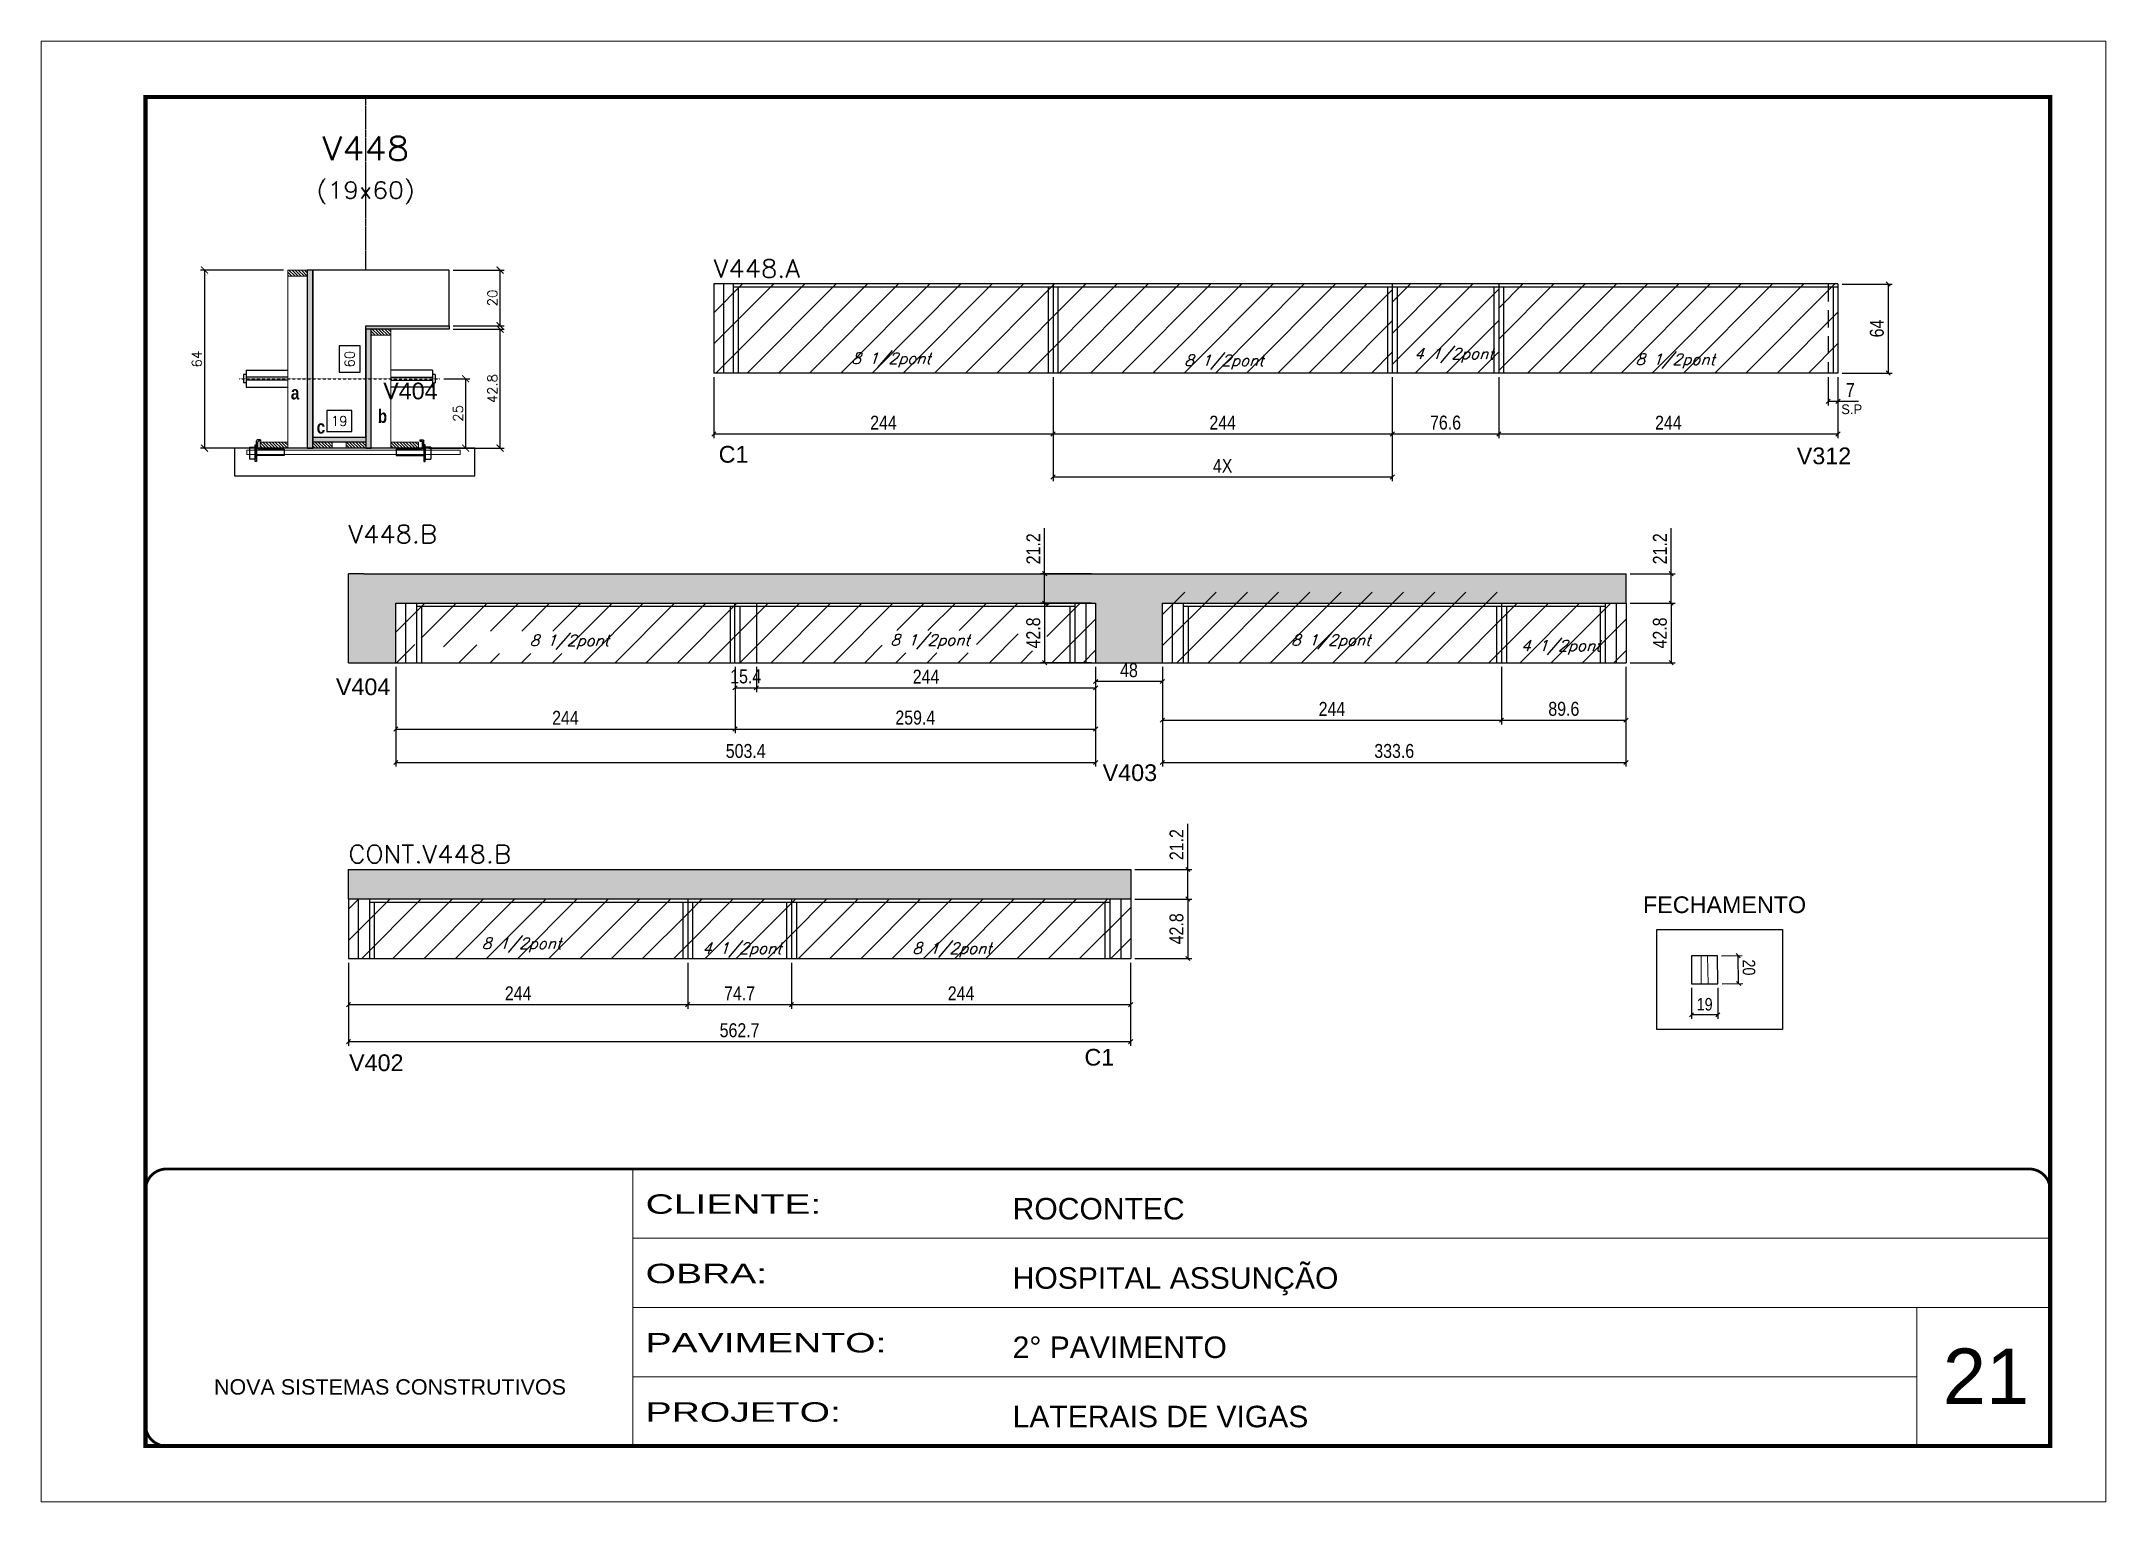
# Model space of a CAD drawing. Extents: x 137137 to 143418, y 10464 to 34486.
# Drawn here: x 137137 to 138622, y 27693 to 28743 of the extents above; entities that cross this region are included whole.
import ezdxf
from ezdxf.enums import TextEntityAlignment as Align

# ---------------------------------------------------------------- set-up
doc = ezdxf.new("R2010")
doc.units = 0
for name, pattern in [('CONTINUO', [0]), ('DASHED', [0.75, 0.5, -0.25]), ('HIDDEN', [0.375, 0.25, -0.125])]:
    doc.linetypes.add(name, pattern=pattern)
doc.layers.add('00 - FELIPE', color=2, linetype='Continuous', plot=False)
for name, color, linetype in [('5', 5, 'Continuous'), ('barrote', 251, 'Continuous'), ('COTA', 241, 'Continuous'), ('Cota Seção (2x)', 4, 'Continuous'), ('detalhes', 4, 'Continuous'), ('Painéis', 200, 'Continuous'), ('presilha', 1, 'Continuous'), ('Reaproveitamento', 251, 'Continuous'), ('SARR_2.2x7', 40, 'Continuous'), ('SARR_3.5x7', 81, 'Continuous'), ('TENSOR', 3, 'Continuous'), ('texto', 7, 'Continuous'), ('Texto de Titulo', 7, 'Continuous'), ('Texto Qtd Sarr', 242, 'Continuous')]:
    doc.layers.add(name, color=color, linetype=linetype)
for name, color, linetype, lineweight in [('CARIMBO', 255, 'Continuous', 9), ('CONCRETO', 251, 'Continuous', 25), ('Folhas', 255, 'Continuous', 9), ('Hachura', 251, 'Continuous', 9), ('Madeira', 126, 'Continuous', 18), ('Sarr 2.2x7', 40, 'Continuous', 9), ('SARRAFO DE PRESSAO', 251, 'DASHED', 9), ('SCO-___-LAJ', 2, 'Continuous', 0), ('Texto Seção', 7, 'Continuous', 15)]:
    doc.layers.add(name, color=color, linetype=linetype, lineweight=lineweight)
doc.styles.add('ARIAL', font='arial.ttf')
doc.styles.add('COTA TECNICA', font='techl___.ttf', dxfattribs={"height": 10})
doc.styles.add('COTA TECNICA-50', font='techl___.ttf', dxfattribs={"height": 9})
doc.styles.add('REGUA-120', font='ROMANS.shx', dxfattribs={"height": 15})
doc.styles.add('Romans', font='romans.shx')
doc.styles.add('ROMAS860', font='ROMAS860.SHX')
doc.styles.get("Standard").update_dxf_attribs({"font": 'arial.ttf'})
doc.styles.add('TECNICA', font='techb___.ttf', dxfattribs={"height": 10})
doc.styles.add('Tecnologia', font='')
doc.styles.get('Tecnologia').set_extended_font_data('Forgotten Futurist')
doc.dimstyles.new('COTA PAINEL-50', dxfattribs={"dimtxt": 9, "dimasz": 3, "dimexe": 3, "dimexo": 3, "dimgap": 3, "dimtad": 1, "dimdec": 1, "dimzin": 12, "dimdsep": 46, "dimtxsty": 'COTA TECNICA-50', "dimblk1": 'OBLIQUE', "dimblk2": 'OBLIQUE', "dimsah": 1, "dimcen": 0.9, "dimclrd": 4, "dimclre": 4, "dimclrt": 240, "dimadec": 1, "dimazin": 3, "dimtfac": 1, "dimtdec": 1, "dimtmove": 0, "dimatfit": 3, "dimfxl": 1, "dimtolj": 1, "dimtzin": 12, "dimarcsym": 0})
doc.dimstyles.new('Cota Seção (2x)', dxfattribs={"dimtxt": 7, "dimasz": 5, "dimexe": 3, "dimexo": 3, "dimgap": 2, "dimtad": 3, "dimdec": 1, "dimlfac": 0.5, "dimzin": 12, "dimdsep": 46, "dimtxsty": 'Romans', "dimblk": 'ARCHTICK', "dimcen": 0, "dimclrd": 4, "dimclre": 4, "dimclrt": 1, "dimadec": 1, "dimazin": 3, "dimtfac": 1, "dimtdec": 1, "dimtmove": 0, "dimatfit": 3, "dimldrblk": 'OBLIQUE', "dimfxl": 1, "dimtolj": 1, "dimtzin": 12, "dimarcsym": 0})
doc.dimstyles.new('Cota Seção interna', dxfattribs={"dimtxt": 7, "dimasz": 6, "dimexe": 0.18, "dimexo": 2, "dimgap": -4, "dimtad": 3, "dimdec": 1, "dimlfac": 0.5, "dimzin": 12, "dimdsep": 46, "dimtxsty": 'Romans', "dimblk": 'ARCHTICK', "dimcen": 0.09, "dimse1": 1, "dimse2": 1, "dimsd1": 1, "dimsd2": 1, "dimclrd": 180, "dimclre": 5, "dimclrt": 1, "dimadec": 0, "dimazin": 3, "dimtfac": 1, "dimtdec": 1, "dimtofl": 0, "dimtmove": 0, "dimatfit": 3, "dimldrblk": 'ARCHTICK', "dimfxl": 1, "dimtolj": 1, "dimtzin": 0, "dimarcsym": 0})
doc.dimstyles.new('PAINEL', dxfattribs={"dimtxt": 10, "dimasz": 3, "dimexe": 3, "dimexo": 3, "dimgap": 3, "dimtad": 1, "dimdec": 1, "dimzin": 12, "dimdsep": 46, "dimtxsty": 'COTA TECNICA', "dimblk1": 'OBLIQUE', "dimblk2": 'OBLIQUE', "dimsah": 1, "dimcen": 0.9, "dimclrd": 4, "dimclre": 4, "dimclrt": 240, "dimadec": 1, "dimazin": 3, "dimtfac": 1, "dimtdec": 1, "dimtmove": 0, "dimatfit": 3, "dimfxl": 1, "dimtolj": 1, "dimtzin": 12, "dimarcsym": 0})
pattern_1 = [(45, (-4768.5, -1118.08), (-11.2253202, 11.2253202), [])]
pattern_2 = [(45, (-4768.5, -1148.575), (-11.2253202, 11.2253202), [])]

msp = doc.modelspace()

# ---------------------------------------------------------------- texts
at = {"layer": '5', "linetype": 'Continuous'}
for s, p in [('V404', (137383.24, 28485.49)), ('C1', (137624.54, 28439.96)), ('V312', (138400.07, 28438.84)), ('V404', (137349.24, 28272.81)), ('V403', (137900.78, 28211.05)), ('V402', (137358.69, 28002.52)), ('C1', (137887.66, 28006.46))]:
    msp.add_text(s, height=12, rotation=0.00004, dxfattribs=at).set_placement(p)
at = {"layer": '5', "color": 7, "linetype": 'Continuous'}
msp.add_text('FECHAMENTO', height=12, rotation=359.99996, dxfattribs=at).set_placement((138289.46, 28116.12))
at = {"layer": 'CARIMBO', "style": 'ARIAL'}
msp.add_text('21', height=40, dxfattribs=at).set_placement((138505.15, 27763.04))
at = {"layer": 'detalhes', "style": 'TECNICA'}
for s, p in [('a', (137316.8, 28485.4)), ('c', (137335.35, 28460.86)), ('b', (137379.34, 28468.56))]:
    msp.add_text(s, height=9.6, dxfattribs=at).set_placement(p)
at = {"layer": 'texto', "color": 2, "char_height": 8, "attachment_point": 5, "style": 'Romans'}
for s, insert in [('{\\Q19;\\C256;8 1/2pont}', (137748.56, 28513.65)), ('{\\Q19;\\C256;8 1/2pont}', (137987.98, 28512.19)), ('{\\Q19;\\C256;4 1/2pont}', (138153.43, 28517.05)), ('{\\Q19;\\C256;8 1/2pont}', (138312.6, 28512.96)), ('{\\Q19;\\C256;8 1/2pont}', (137517.15, 28310.85)), ('{\\Q19;\\C256;8 1/2pont}', (137776.62, 28311.17)), ('{\\Q19;\\C256;8 1/2pont}', (138064.86, 28311.08)), ('{\\Q19;\\C256;4 1/2pont}', (138230.28, 28307.09)), ('{\\Q19;\\C256;8 1/2pont}', (137482.74, 28093.04)), ('{\\Q19;\\C256;4 1/2pont}', (137641.2, 28089.53)), ('{\\Q19;\\C256;8 1/2pont}', (137792.38, 28089.53))]:
    msp.add_mtext(s, dxfattribs=dict(at, insert=insert))
at = {"layer": 'texto', "color": 4, "insert": (138439.59, 28478.3), "char_height": 7, "attachment_point": 5, "style": 'ROMAS860'}
msp.add_mtext('S.P', dxfattribs=at)
at = {"layer": 'Texto Seção', "style": 'REGUA-120', "width": 1.05}
for s, p in [('V448.A', (137621.07, 28572.98)), ('V448.B', (137358.26, 28382.06)), ('CONT.V448.B', (137358.26, 28152.01))]:
    msp.add_text(s, height=13, dxfattribs=at).set_placement(p)

# ---------------------------------------------------------------- blocks, each defined once
blk = doc.blocks.new('9999999999')
at = {"color": 30, "linetype": 'CONTINUO'}
for p, q in [((98564.6, 34230.2), (98564.6, 34429.4)), ((98564.6, 34379.6), (99584, 34379.6)), ((98564.6, 34329.8), (99488, 34329.8)), ((99584, 34329.8), (99488, 34329.8)), ((99488, 34329.8), (99488, 34230.2)), ((98564.6, 34280), (99488, 34280))]:
    blk.add_line(p, q, dxfattribs=at)
at = {"color": 30, "linetype": 'CONTINUO', "const_width": 2}
blk.add_lwpolyline([(99584, 34230.2), (99584, 34414.4, 0.414214), (99569, 34429.4), (98229, 34429.4, 0.414214), (98214, 34414.4), (98214, 34245.2, 0.414214), (98229, 34230.2), (99584, 34230.2)], format="xyb", dxfattribs=at)
at = {"layer": 'Folhas'}
blk.add_lwpolyline([(98139, 34190.2), (99624, 34190.2), (99624, 35240.2), (98139, 35240.2)], close=True, dxfattribs=at)
at = {"layer": 'Folhas', "color": 30, "const_width": 3}
blk.add_lwpolyline([(98214, 34230.2), (99584, 34230.2), (99584, 35200.2), (98214, 35200.2)], close=True, dxfattribs=at)
at = {"color": 7, "linetype": 'Continuous', "ltscale": 5, "style": 'ARIAL'}
for s, height, p in [('ROCONTEC', 15.48, (98837.7, 34393.1)), ('HOSPITAL ASSUNÇÃO', 15.483, (98837.7, 34343.3)), ('2° PAVIMENTO', 15.483, (98837.7, 34293.5)), ('NOVA SISTEMAS CONSTRUTIVOS', 11.059, (98263.2, 34267.2)), ('LATERAIS DE VIGAS', 15.483, (98837.7, 34243.7))]:
    blk.add_text(s, height=height, dxfattribs=at).set_placement(p)
at = {"layer": 'Folhas', "color": 7, "style": 'Tecnologia', "width": 1.5}
for s, p in [('CLIENTE:', (98573.7, 34397.2)), ('OBRA:', (98573.7, 34347.3)), ('PAVIMENTO:', (98573.7, 34297.5)), ('PROJETO:', (98573.7, 34247.7))]:
    blk.add_text(s, height=14, dxfattribs=at).set_placement(p)
blk = doc.blocks.new('titulo1')
at = {"layer": 'Defpoints', "color": 252, "linetype": 'HIDDEN', "ltscale": 2}
blk.add_line((0, 0), (0, 125), dxfattribs=at)
at = {"layer": 'Defpoints', "style": 'Romans', "oblique": 15}
blk.add_attdef('FOLHA', text='', height=10, dxfattribs=at).set_placement((0, 15.6), align=Align.MIDDLE_CENTER)
at = {"layer": 'Texto Qtd Sarr', "color": 3, "style": 'Romans', "oblique": 15}
for tag, height, p in [('TITULO', 17, (0, 71.4)), ('SEÇÃO', 12, (0, 41.5))]:
    blk.add_attdef(tag, text='', height=height, dxfattribs=at).set_placement(p, align=Align.MIDDLE_CENTER)
blk = doc.blocks.new('_ArchTick')
at = {"color": 0, "linetype": 'ByBlock', "const_width": 0.15}
blk.add_lwpolyline([(-0.5, -0.5), (0.5, 0.5)], dxfattribs=at)
blk = doc.blocks.new('*D414')
at = {"layer": 'COTA', "color": 4, "lineweight": -2, "transparency": 16777216}
for p, q in [((137433.6, 28536), (137470.3, 28536)), ((137467.3, 28450.4), (137467.3, 28536)), ((137416, 28450.4), (137470.3, 28450.4))]:
    blk.add_line(p, q, dxfattribs=at)
at = {"layer": 'Defpoints', "color": 0, "transparency": 16777216}
for p in [(137430.6, 28536), (137467.3, 28536), (137413, 28450.4)]:
    blk.add_point(p, dxfattribs=at)
at = {"layer": 'COTA', "color": 4, "lineweight": -2, "transparency": 16777216, "xscale": 5, "yscale": 5, "zscale": 5}
for p, rotation in [((137467.3, 28536), 90), ((137467.3, 28450.4), 270)]:
    blk.add_blockref('_ArchTick', p, dxfattribs=dict(at, rotation=rotation))
at = {"layer": 'COTA', "color": 1, "transparency": 16777216, "insert": (137461.8, 28493.2), "char_height": 7, "attachment_point": 5, "rotation": 90, "style": 'Romans'}
blk.add_mtext('\\A1;42.8', dxfattribs=at)
blk = doc.blocks.new('_Oblique')
at = {"color": 0, "linetype": 'ByBlock', "lineweight": -2}
blk.add_line((-0.5, -0.5), (0.5, 0.5), dxfattribs=at)
blk = doc.blocks.new('*D415')
at = {"layer": 'COTA', "color": 4, "lineweight": -2, "transparency": 16777216}
for p, q in [((137433.6, 28578.4), (137470.3, 28578.4)), ((137467.3, 28538.4), (137467.3, 28578.4)), ((137433.6, 28538.4), (137470.3, 28538.4))]:
    blk.add_line(p, q, dxfattribs=at)
at = {"layer": 'Defpoints', "color": 0, "transparency": 16777216}
for p in [(137430.6, 28578.4), (137467.3, 28578.4), (137430.6, 28538.4)]:
    blk.add_point(p, dxfattribs=at)
at = {"layer": 'COTA', "color": 4, "lineweight": -2, "transparency": 16777216, "xscale": 5, "yscale": 5, "zscale": 5}
for p, rotation in [((137467.3, 28578.4), 90), ((137467.3, 28538.4), 270)]:
    blk.add_blockref('_ArchTick', p, dxfattribs=dict(at, rotation=rotation))
at = {"layer": 'COTA', "color": 1, "transparency": 16777216, "insert": (137461.8, 28558.4), "char_height": 7, "attachment_point": 5, "rotation": 90, "style": 'Romans'}
blk.add_mtext('\\A1;20', dxfattribs=at)
blk = doc.blocks.new('*D416')
at = {"layer": 'Cota Seção (2x)', "color": 180, "lineweight": -2, "transparency": 16777216}
for p, q in [((137366.6, 28523.9), (137351.6, 28523.9)), ((137351.6, 28523.9), (137351.6, 28504.9)), ((137366.6, 28504.9), (137366.6, 28523.9)), ((137351.6, 28504.9), (137366.6, 28504.9))]:
    blk.add_line(p, q, dxfattribs=at)
at = {"layer": 'Defpoints', "color": 0, "transparency": 16777216}
for p in [(137370.6, 28578.4), (137370.6, 28578.4), (137370.6, 28458.4)]:
    blk.add_point(p, dxfattribs=at)
at = {"layer": 'Cota Seção (2x)', "color": 1, "transparency": 16777216, "insert": (137359.1, 28514.4), "char_height": 7, "attachment_point": 5, "rotation": 90, "style": 'Romans'}
blk.add_mtext('\\A1;60', dxfattribs=at)
blk = doc.blocks.new('PRESILHA METÁLICA 1')
at = {"layer": 'presilha'}
for p, q in [((0, 13), (6, 13)), ((0, 13), (0, 0)), ((6, 0), (0, 0)), ((6, 15.5), (7.5, 15.5)), ((6, -2.5), (6, 15.5)), ((6, 13), (6, 0)), ((7.5, 10.6), (7.5, 19.9)), ((7.5, 15.5), (7.5, -2.5)), ((37.5, 4.1), (7.5, 4.1)), ((12, 21), (8.6, 21)), ((9, 11.6), (9, 18.9)), ((12, 19.5), (9.6, 19.5)), ((37.5, 11), (9.6, 11)), ((12, 21), (12, 19.5)), ((37.5, 11), (37.5, 4.1)), ((7.5, -2.5), (6, -2.5))]:
    blk.add_line(p, q, dxfattribs=at)
for centre, radius, start, end in [((8.6, 19.9), 1.14, 90, 180), ((9.6, 18.9), 0.57, 90, 180), ((9.6, 11.6), 0.57, 180, 270)]:
    blk.add_arc(centre, radius, start, end, dxfattribs=at)
blk = doc.blocks.new('*D417')
at = {"layer": 'Cota Seção (2x)', "color": 180, "lineweight": -2, "transparency": 16777216}
for p, q in [((137360.6, 28477.4), (137342.6, 28477.4)), ((137342.6, 28477.4), (137342.6, 28462.4)), ((137360.6, 28462.4), (137360.6, 28477.4)), ((137342.6, 28462.4), (137360.6, 28462.4))]:
    blk.add_line(p, q, dxfattribs=at)
at = {"layer": 'Defpoints', "color": 0, "transparency": 16777216}
for p in [(137370.6, 28458.4), (137332.6, 28450.4), (137370.6, 28450.4)]:
    blk.add_point(p, dxfattribs=at)
at = {"layer": 'Cota Seção (2x)', "color": 1, "transparency": 16777216, "insert": (137351.6, 28469.9), "char_height": 7, "attachment_point": 5, "style": 'Romans'}
blk.add_mtext('\\A1;19', dxfattribs=at)
blk = doc.blocks.new('*D418')
at = {"layer": 'COTA', "color": 4, "lineweight": -2, "transparency": 16777216}
for p, q in [((137311.6, 28578.4), (137251.7, 28578.4)), ((137254.7, 28578.4), (137254.7, 28450.4)), ((137311.6, 28450.4), (137251.7, 28450.4))]:
    blk.add_line(p, q, dxfattribs=at)
at = {"layer": 'Defpoints', "color": 0, "transparency": 16777216}
for p in [(137314.6, 28578.4), (137254.7, 28450.4), (137314.6, 28450.4)]:
    blk.add_point(p, dxfattribs=at)
at = {"layer": 'COTA', "color": 4, "lineweight": -2, "transparency": 16777216, "xscale": 5, "yscale": 5, "zscale": 5}
for p, rotation in [((137254.7, 28578.4), 90), ((137254.7, 28450.4), 270)]:
    blk.add_blockref('_ArchTick', p, dxfattribs=dict(at, rotation=rotation))
at = {"layer": 'COTA', "color": 1, "transparency": 16777216, "insert": (137249.2, 28514.4), "char_height": 7, "attachment_point": 5, "rotation": 90, "style": 'Romans'}
blk.add_mtext('\\A1;64', dxfattribs=at)
blk = doc.blocks.new('*D419')
at = {"layer": 'COTA', "color": 4, "lineweight": -2, "transparency": 16777216}
for p, q in [((137426.9, 28500.3), (137445.5, 28500.3)), ((137442.5, 28500.3), (137442.5, 28450.4)), ((137426.9, 28450.4), (137445.5, 28450.4))]:
    blk.add_line(p, q, dxfattribs=at)
at = {"layer": 'Defpoints', "color": 0, "transparency": 16777216}
for p in [(137423.9, 28500.3), (137423.9, 28450.4), (137442.5, 28450.4)]:
    blk.add_point(p, dxfattribs=at)
at = {"layer": 'COTA', "color": 4, "lineweight": -2, "transparency": 16777216, "xscale": 5, "yscale": 5, "zscale": 5}
for p, rotation in [((137442.5, 28500.3), 90), ((137442.5, 28450.4), 270)]:
    blk.add_blockref('_ArchTick', p, dxfattribs=dict(at, rotation=rotation))
at = {"layer": 'COTA', "color": 1, "transparency": 16777216, "insert": (137437, 28475.4), "char_height": 7, "attachment_point": 5, "rotation": 90, "style": 'Romans'}
blk.add_mtext('\\A1;25', dxfattribs=at)
blk = doc.blocks.new('*D420')
at = {"layer": 'COTA', "color": 4, "lineweight": -2, "ltscale": 25, "transparency": 16777216}
for p, q in [((137621.1, 28501.4), (137621.1, 28457.6)), ((137865.1, 28501.4), (137865.1, 28457.6)), ((137621.1, 28460.6), (137865.1, 28460.6))]:
    blk.add_line(p, q, dxfattribs=at)
at = {"layer": 'Defpoints', "color": 0, "ltscale": 25, "transparency": 16777216}
for p in [(137621.1, 28504.4), (137865.1, 28504.4), (137865.1, 28460.6)]:
    blk.add_point(p, dxfattribs=at)
at = {"layer": 'COTA', "color": 4, "lineweight": -2, "ltscale": 25, "transparency": 16777216, "xscale": 3, "yscale": 3, "zscale": 3, "rotation": 180}
blk.add_blockref('_Oblique', (137621.1, 28460.6), dxfattribs=at)
at = {"layer": 'COTA', "color": 4, "lineweight": -2, "ltscale": 25, "transparency": 16777216, "xscale": 3, "yscale": 3, "zscale": 3}
blk.add_blockref('_Oblique', (137865.1, 28460.6), dxfattribs=at)
at = {"layer": 'COTA', "color": 240, "ltscale": 25, "transparency": 16777216, "insert": (137743.1, 28468.7), "char_height": 10, "attachment_point": 5, "style": 'COTA TECNICA'}
blk.add_mtext('\\A1;244', dxfattribs=at)
blk = doc.blocks.new('*D421')
at = {"layer": 'COTA', "color": 4, "lineweight": -2, "ltscale": 25, "transparency": 16777216}
for p, q in [((137865.1, 28501.4), (137865.1, 28457.6)), ((138109.1, 28501.4), (138109.1, 28457.6)), ((137865.1, 28460.6), (138109.1, 28460.6))]:
    blk.add_line(p, q, dxfattribs=at)
at = {"layer": 'Defpoints', "color": 0, "ltscale": 25, "transparency": 16777216}
for p in [(137865.1, 28504.4), (138109.1, 28504.4), (138109.1, 28460.6)]:
    blk.add_point(p, dxfattribs=at)
at = {"layer": 'COTA', "color": 4, "lineweight": -2, "ltscale": 25, "transparency": 16777216, "xscale": 3, "yscale": 3, "zscale": 3, "rotation": 180}
blk.add_blockref('_Oblique', (137865.1, 28460.6), dxfattribs=at)
at = {"layer": 'COTA', "color": 4, "lineweight": -2, "ltscale": 25, "transparency": 16777216, "xscale": 3, "yscale": 3, "zscale": 3}
blk.add_blockref('_Oblique', (138109.1, 28460.6), dxfattribs=at)
at = {"layer": 'COTA', "color": 240, "ltscale": 25, "transparency": 16777216, "insert": (137987.1, 28468.7), "char_height": 10, "attachment_point": 5, "style": 'COTA TECNICA'}
blk.add_mtext('\\A1;244', dxfattribs=at)
blk = doc.blocks.new('*D422')
at = {"layer": 'COTA', "color": 4, "lineweight": -2, "ltscale": 25, "transparency": 16777216}
for p, q in [((138185.7, 28501.4), (138185.7, 28457.6)), ((138429.7, 28501.4), (138429.7, 28457.6)), ((138185.7, 28460.6), (138429.7, 28460.6))]:
    blk.add_line(p, q, dxfattribs=at)
at = {"layer": 'Defpoints', "color": 0, "ltscale": 25, "transparency": 16777216}
for p in [(138185.7, 28504.4), (138429.7, 28504.4), (138429.7, 28460.6)]:
    blk.add_point(p, dxfattribs=at)
at = {"layer": 'COTA', "color": 4, "lineweight": -2, "ltscale": 25, "transparency": 16777216, "xscale": 3, "yscale": 3, "zscale": 3, "rotation": 180}
blk.add_blockref('_Oblique', (138185.7, 28460.6), dxfattribs=at)
at = {"layer": 'COTA', "color": 4, "lineweight": -2, "ltscale": 25, "transparency": 16777216, "xscale": 3, "yscale": 3, "zscale": 3}
blk.add_blockref('_Oblique', (138429.7, 28460.6), dxfattribs=at)
at = {"layer": 'COTA', "color": 240, "ltscale": 25, "transparency": 16777216, "insert": (138307.7, 28468.7), "char_height": 10, "attachment_point": 5, "style": 'COTA TECNICA'}
blk.add_mtext('\\A1;244', dxfattribs=at)
blk = doc.blocks.new('*D423')
at = {"layer": 'COTA', "color": 4, "lineweight": -2, "ltscale": 25, "transparency": 16777216}
for p, q in [((138109.1, 28501.4), (138109.1, 28457.6)), ((138185.7, 28501.4), (138185.7, 28457.6)), ((138109.1, 28460.6), (138185.7, 28460.6))]:
    blk.add_line(p, q, dxfattribs=at)
at = {"layer": 'Defpoints', "color": 0, "ltscale": 25, "transparency": 16777216}
for p in [(138109.1, 28504.4), (138185.7, 28504.4), (138185.7, 28460.6)]:
    blk.add_point(p, dxfattribs=at)
at = {"layer": 'COTA', "color": 4, "lineweight": -2, "ltscale": 25, "transparency": 16777216, "xscale": 3, "yscale": 3, "zscale": 3, "rotation": 180}
blk.add_blockref('_Oblique', (138109.1, 28460.6), dxfattribs=at)
at = {"layer": 'COTA', "color": 4, "lineweight": -2, "ltscale": 25, "transparency": 16777216, "xscale": 3, "yscale": 3, "zscale": 3}
blk.add_blockref('_Oblique', (138185.7, 28460.6), dxfattribs=at)
at = {"layer": 'COTA', "color": 240, "ltscale": 25, "transparency": 16777216, "insert": (138147.4, 28468.7), "char_height": 10, "attachment_point": 5, "style": 'COTA TECNICA'}
blk.add_mtext('\\A1;76.6', dxfattribs=at)
blk = doc.blocks.new('*D424')
at = {"layer": 'COTA', "color": 4, "lineweight": -2, "ltscale": 25, "transparency": 16777216}
for p, q in [((138432.7, 28568.4), (138468.8, 28568.4)), ((138465.8, 28568.4), (138465.8, 28504.4)), ((138432.7, 28504.4), (138468.8, 28504.4))]:
    blk.add_line(p, q, dxfattribs=at)
at = {"layer": 'Defpoints', "color": 0, "ltscale": 25, "transparency": 16777216}
for p in [(138429.7, 28568.4), (138429.7, 28504.4), (138465.8, 28504.4)]:
    blk.add_point(p, dxfattribs=at)
at = {"layer": 'COTA', "color": 4, "lineweight": -2, "ltscale": 25, "transparency": 16777216, "xscale": 3, "yscale": 3, "zscale": 3}
for p, rotation in [((138465.8, 28568.4), 90), ((138465.8, 28504.4), 270)]:
    blk.add_blockref('_Oblique', p, dxfattribs=dict(at, rotation=rotation))
at = {"layer": 'COTA', "color": 240, "ltscale": 25, "transparency": 16777216, "insert": (138457.7, 28536.4), "char_height": 10, "attachment_point": 5, "rotation": 90, "style": 'COTA TECNICA'}
blk.add_mtext('\\A1;64', dxfattribs=at)
blk = doc.blocks.new('*D425')
at = {"layer": 'COTA', "color": 4, "lineweight": -2, "ltscale": 25, "transparency": 16777216}
for p, q in [((137865.1, 28501.4), (137865.1, 28426.7)), ((138109.1, 28501.4), (138109.1, 28426.7)), ((137865.1, 28429.7), (138109.1, 28429.7))]:
    blk.add_line(p, q, dxfattribs=at)
at = {"layer": 'Defpoints', "color": 0, "ltscale": 25, "transparency": 16777216}
for p in [(137865.1, 28504.4), (138109.1, 28504.4), (138109.1, 28429.7)]:
    blk.add_point(p, dxfattribs=at)
at = {"layer": 'COTA', "color": 4, "lineweight": -2, "ltscale": 25, "transparency": 16777216, "xscale": 3, "yscale": 3, "zscale": 3, "rotation": 180}
blk.add_blockref('_Oblique', (137865.1, 28429.7), dxfattribs=at)
at = {"layer": 'COTA', "color": 4, "lineweight": -2, "ltscale": 25, "transparency": 16777216, "xscale": 3, "yscale": 3, "zscale": 3}
blk.add_blockref('_Oblique', (138109.1, 28429.7), dxfattribs=at)
at = {"layer": 'COTA', "color": 240, "ltscale": 25, "transparency": 16777216, "insert": (137987.1, 28437.7), "char_height": 10, "attachment_point": 5, "style": 'COTA TECNICA'}
blk.add_mtext('\\A1;4X', dxfattribs=at)
blk = doc.blocks.new('*D426')
at = {"layer": 'COTA', "color": 4, "lineweight": -2, "ltscale": 25, "transparency": 16777216}
for p, q in [((138422.7, 28501.4), (138422.7, 28481.1)), ((138429.7, 28501.4), (138429.7, 28481.1)), ((138422.7, 28484.1), (138429.7, 28484.1)), ((138429.7, 28484.1), (138444.4, 28484.1))]:
    blk.add_line(p, q, dxfattribs=at)
at = {"layer": 'Defpoints', "color": 0, "ltscale": 25, "transparency": 16777216}
for p in [(138422.7, 28504.4), (138429.7, 28504.4), (138429.7, 28484.1)]:
    blk.add_point(p, dxfattribs=at)
at = {"layer": 'COTA', "color": 4, "lineweight": -2, "ltscale": 25, "transparency": 16777216, "xscale": 3, "yscale": 3, "zscale": 3, "rotation": 180}
blk.add_blockref('_Oblique', (138422.7, 28484.1), dxfattribs=at)
at = {"layer": 'COTA', "color": 4, "lineweight": -2, "ltscale": 25, "transparency": 16777216, "xscale": 3, "yscale": 3, "zscale": 3}
blk.add_blockref('_Oblique', (138429.7, 28484.1), dxfattribs=at)
at = {"layer": 'COTA', "color": 240, "ltscale": 25, "transparency": 16777216, "insert": (138438.6, 28492.2), "char_height": 10, "attachment_point": 5, "style": 'COTA TECNICA'}
blk.add_mtext('\\A1;7', dxfattribs=at)
blk = doc.blocks.new('*D427')
at = {"layer": 'COTA', "color": 4, "lineweight": -2, "ltscale": 25, "transparency": 16777216}
for p, q in [((137392.3, 28293.1), (137392.3, 28245.4)), ((137636.3, 28293.1), (137636.3, 28245.4)), ((137392.3, 28248.4), (137636.3, 28248.4))]:
    blk.add_line(p, q, dxfattribs=at)
at = {"layer": 'Defpoints', "color": 0, "ltscale": 25, "transparency": 16777216}
for p in [(137392.3, 28296.1), (137636.3, 28296.1), (137636.3, 28248.4)]:
    blk.add_point(p, dxfattribs=at)
at = {"layer": 'COTA', "color": 4, "lineweight": -2, "ltscale": 25, "transparency": 16777216, "xscale": 3, "yscale": 3, "zscale": 3, "rotation": 180}
blk.add_blockref('_Oblique', (137392.3, 28248.4), dxfattribs=at)
at = {"layer": 'COTA', "color": 4, "lineweight": -2, "ltscale": 25, "transparency": 16777216, "xscale": 3, "yscale": 3, "zscale": 3}
blk.add_blockref('_Oblique', (137636.3, 28248.4), dxfattribs=at)
at = {"layer": 'COTA', "color": 240, "ltscale": 25, "transparency": 16777216, "insert": (137514.3, 28256.5), "char_height": 10, "attachment_point": 5, "style": 'COTA TECNICA'}
blk.add_mtext('\\A1;244', dxfattribs=at)
blk = doc.blocks.new('*D428')
at = {"layer": 'COTA', "color": 4, "lineweight": -2, "ltscale": 25, "transparency": 16777216}
for p, q in [((137636.3, 28293.1), (137636.3, 28275)), ((137651.7, 28293.1), (137651.7, 28275)), ((137636.3, 28278), (137651.7, 28278))]:
    blk.add_line(p, q, dxfattribs=at)
at = {"layer": 'Defpoints', "color": 0, "ltscale": 25, "transparency": 16777216}
for p in [(137636.3, 28296.1), (137651.7, 28296.1), (137651.7, 28278)]:
    blk.add_point(p, dxfattribs=at)
at = {"layer": 'COTA', "color": 4, "lineweight": -2, "ltscale": 25, "transparency": 16777216, "xscale": 3, "yscale": 3, "zscale": 3, "rotation": 180}
blk.add_blockref('_Oblique', (137636.3, 28278), dxfattribs=at)
at = {"layer": 'COTA', "color": 4, "lineweight": -2, "ltscale": 25, "transparency": 16777216, "xscale": 3, "yscale": 3, "zscale": 3}
blk.add_blockref('_Oblique', (137651.7, 28278), dxfattribs=at)
at = {"layer": 'COTA', "color": 240, "ltscale": 25, "transparency": 16777216, "insert": (137644, 28286.2), "char_height": 10, "attachment_point": 5, "style": 'COTA TECNICA'}
blk.add_mtext('\\A1;15.4', dxfattribs=at)
blk = doc.blocks.new('*D429')
at = {"layer": 'COTA', "color": 4, "lineweight": -2, "ltscale": 25, "transparency": 16777216}
for p, q in [((137651.7, 28293.1), (137651.7, 28275)), ((137895.7, 28293.1), (137895.7, 28275)), ((137651.7, 28278), (137895.7, 28278))]:
    blk.add_line(p, q, dxfattribs=at)
at = {"layer": 'Defpoints', "color": 0, "ltscale": 25, "transparency": 16777216}
for p in [(137651.7, 28296.1), (137895.7, 28296.1), (137895.7, 28278)]:
    blk.add_point(p, dxfattribs=at)
at = {"layer": 'COTA', "color": 4, "lineweight": -2, "ltscale": 25, "transparency": 16777216, "xscale": 3, "yscale": 3, "zscale": 3, "rotation": 180}
blk.add_blockref('_Oblique', (137651.7, 28278), dxfattribs=at)
at = {"layer": 'COTA', "color": 4, "lineweight": -2, "ltscale": 25, "transparency": 16777216, "xscale": 3, "yscale": 3, "zscale": 3}
blk.add_blockref('_Oblique', (137895.7, 28278), dxfattribs=at)
at = {"layer": 'COTA', "color": 240, "ltscale": 25, "transparency": 16777216, "insert": (137773.7, 28286.1), "char_height": 10, "attachment_point": 5, "style": 'COTA TECNICA'}
blk.add_mtext('\\A1;244', dxfattribs=at)
blk = doc.blocks.new('*D430')
at = {"layer": 'COTA', "color": 4, "lineweight": -2, "ltscale": 25, "transparency": 16777216}
for p, q in [((137943.7, 28293.1), (137943.7, 28251.8)), ((138187.7, 28293.1), (138187.7, 28251.8)), ((137943.7, 28254.8), (138187.7, 28254.8))]:
    blk.add_line(p, q, dxfattribs=at)
at = {"layer": 'Defpoints', "color": 0, "ltscale": 25, "transparency": 16777216}
for p in [(137943.7, 28296.1), (138187.7, 28296.1), (138187.7, 28254.8)]:
    blk.add_point(p, dxfattribs=at)
at = {"layer": 'COTA', "color": 4, "lineweight": -2, "ltscale": 25, "transparency": 16777216, "xscale": 3, "yscale": 3, "zscale": 3, "rotation": 180}
blk.add_blockref('_Oblique', (137943.7, 28254.8), dxfattribs=at)
at = {"layer": 'COTA', "color": 4, "lineweight": -2, "ltscale": 25, "transparency": 16777216, "xscale": 3, "yscale": 3, "zscale": 3}
blk.add_blockref('_Oblique', (138187.7, 28254.8), dxfattribs=at)
at = {"layer": 'COTA', "color": 240, "ltscale": 25, "transparency": 16777216, "insert": (138065.7, 28262.9), "char_height": 10, "attachment_point": 5, "style": 'COTA TECNICA'}
blk.add_mtext('\\A1;244', dxfattribs=at)
blk = doc.blocks.new('*D431')
at = {"layer": 'COTA', "color": 4, "lineweight": -2, "ltscale": 25, "transparency": 16777216}
for p, q in [((138187.7, 28293.1), (138187.7, 28251.8)), ((138277.2, 28293.1), (138277.2, 28251.8)), ((138187.7, 28254.8), (138277.2, 28254.8))]:
    blk.add_line(p, q, dxfattribs=at)
at = {"layer": 'Defpoints', "color": 0, "ltscale": 25, "transparency": 16777216}
for p in [(138187.7, 28296.1), (138277.2, 28296.1), (138277.2, 28254.8)]:
    blk.add_point(p, dxfattribs=at)
at = {"layer": 'COTA', "color": 4, "lineweight": -2, "ltscale": 25, "transparency": 16777216, "xscale": 3, "yscale": 3, "zscale": 3, "rotation": 180}
blk.add_blockref('_Oblique', (138187.7, 28254.8), dxfattribs=at)
at = {"layer": 'COTA', "color": 4, "lineweight": -2, "ltscale": 25, "transparency": 16777216, "xscale": 3, "yscale": 3, "zscale": 3}
blk.add_blockref('_Oblique', (138277.2, 28254.8), dxfattribs=at)
at = {"layer": 'COTA', "color": 240, "ltscale": 25, "transparency": 16777216, "insert": (138232.5, 28262.9), "char_height": 10, "attachment_point": 5, "style": 'COTA TECNICA'}
blk.add_mtext('\\A1;89.6', dxfattribs=at)
blk = doc.blocks.new('*D432')
at = {"layer": 'COTA', "color": 4, "lineweight": -2, "ltscale": 25, "transparency": 16777216}
for p, q in [((137358.3, 28080.4), (137358.3, 28047.3)), ((137602.3, 28080.4), (137602.3, 28047.3)), ((137358.3, 28050.3), (137602.3, 28050.3))]:
    blk.add_line(p, q, dxfattribs=at)
at = {"layer": 'Defpoints', "color": 0, "ltscale": 25, "transparency": 16777216}
for p in [(137358.3, 28083.4), (137602.3, 28083.4), (137602.3, 28050.3)]:
    blk.add_point(p, dxfattribs=at)
at = {"layer": 'COTA', "color": 4, "lineweight": -2, "ltscale": 25, "transparency": 16777216, "xscale": 3, "yscale": 3, "zscale": 3, "rotation": 180}
blk.add_blockref('_Oblique', (137358.3, 28050.3), dxfattribs=at)
at = {"layer": 'COTA', "color": 4, "lineweight": -2, "ltscale": 25, "transparency": 16777216, "xscale": 3, "yscale": 3, "zscale": 3}
blk.add_blockref('_Oblique', (137602.3, 28050.3), dxfattribs=at)
at = {"layer": 'COTA', "color": 240, "ltscale": 25, "transparency": 16777216, "insert": (137480.3, 28058.4), "char_height": 10, "attachment_point": 5, "style": 'COTA TECNICA'}
blk.add_mtext('\\A1;244', dxfattribs=at)
blk = doc.blocks.new('*D433')
at = {"layer": 'COTA', "color": 4, "lineweight": -2, "ltscale": 25, "transparency": 16777216}
for p, q in [((137602.3, 28080.4), (137602.3, 28047.3)), ((137676.9, 28080.4), (137676.9, 28047.3)), ((137602.3, 28050.3), (137676.9, 28050.3))]:
    blk.add_line(p, q, dxfattribs=at)
at = {"layer": 'Defpoints', "color": 0, "ltscale": 25, "transparency": 16777216}
for p in [(137602.3, 28083.4), (137676.9, 28083.4), (137676.9, 28050.3)]:
    blk.add_point(p, dxfattribs=at)
at = {"layer": 'COTA', "color": 4, "lineweight": -2, "ltscale": 25, "transparency": 16777216, "xscale": 3, "yscale": 3, "zscale": 3, "rotation": 180}
blk.add_blockref('_Oblique', (137602.3, 28050.3), dxfattribs=at)
at = {"layer": 'COTA', "color": 4, "lineweight": -2, "ltscale": 25, "transparency": 16777216, "xscale": 3, "yscale": 3, "zscale": 3}
blk.add_blockref('_Oblique', (137676.9, 28050.3), dxfattribs=at)
at = {"layer": 'COTA', "color": 240, "ltscale": 25, "transparency": 16777216, "insert": (137639.6, 28058.4), "char_height": 10, "attachment_point": 5, "style": 'COTA TECNICA'}
blk.add_mtext('\\A1;74.7', dxfattribs=at)
blk = doc.blocks.new('*D434')
at = {"layer": 'COTA', "color": 4, "lineweight": -2, "ltscale": 25, "transparency": 16777216}
for p, q in [((137676.9, 28080.4), (137676.9, 28047.3)), ((137920.9, 28080.4), (137920.9, 28047.3)), ((137676.9, 28050.3), (137920.9, 28050.3))]:
    blk.add_line(p, q, dxfattribs=at)
at = {"layer": 'Defpoints', "color": 0, "ltscale": 25, "transparency": 16777216}
for p in [(137676.9, 28083.4), (137920.9, 28083.4), (137920.9, 28050.3)]:
    blk.add_point(p, dxfattribs=at)
at = {"layer": 'COTA', "color": 4, "lineweight": -2, "ltscale": 25, "transparency": 16777216, "xscale": 3, "yscale": 3, "zscale": 3, "rotation": 180}
blk.add_blockref('_Oblique', (137676.9, 28050.3), dxfattribs=at)
at = {"layer": 'COTA', "color": 4, "lineweight": -2, "ltscale": 25, "transparency": 16777216, "xscale": 3, "yscale": 3, "zscale": 3}
blk.add_blockref('_Oblique', (137920.9, 28050.3), dxfattribs=at)
at = {"layer": 'COTA', "color": 240, "ltscale": 25, "transparency": 16777216, "insert": (137798.9, 28058.4), "char_height": 10, "attachment_point": 5, "style": 'COTA TECNICA'}
blk.add_mtext('\\A1;244', dxfattribs=at)
blk = doc.blocks.new('*D436')
at = {"layer": 'COTA', "color": 4, "lineweight": -2, "ltscale": 25, "transparency": 16777216}
for p, q in [((137636.3, 28293.1), (137636.3, 28245.4)), ((137895.7, 28293.1), (137895.7, 28245.4)), ((137636.3, 28248.4), (137895.7, 28248.4))]:
    blk.add_line(p, q, dxfattribs=at)
at = {"layer": 'Defpoints', "color": 0, "ltscale": 25, "transparency": 16777216}
for p in [(137636.3, 28296.1), (137895.7, 28296.1), (137895.7, 28248.4)]:
    blk.add_point(p, dxfattribs=at)
at = {"layer": 'COTA', "color": 4, "lineweight": -2, "ltscale": 25, "transparency": 16777216, "xscale": 3, "yscale": 3, "zscale": 3, "rotation": 180}
blk.add_blockref('_Oblique', (137636.3, 28248.4), dxfattribs=at)
at = {"layer": 'COTA', "color": 4, "lineweight": -2, "ltscale": 25, "transparency": 16777216, "xscale": 3, "yscale": 3, "zscale": 3}
blk.add_blockref('_Oblique', (137895.7, 28248.4), dxfattribs=at)
at = {"layer": 'COTA', "color": 240, "ltscale": 25, "transparency": 16777216, "insert": (137766, 28256.6), "char_height": 10, "attachment_point": 5, "style": 'COTA TECNICA'}
blk.add_mtext('\\A1;259.4', dxfattribs=at)
blk = doc.blocks.new('*D438')
at = {"layer": 'COTA', "color": 4, "lineweight": -2, "ltscale": 25, "transparency": 16777216}
for p, q in [((138280.2, 28338.9), (138312.7, 28338.9)), ((138309.7, 28338.9), (138309.7, 28296.1)), ((138280.2, 28296.1), (138312.7, 28296.1))]:
    blk.add_line(p, q, dxfattribs=at)
at = {"layer": 'Defpoints', "color": 0, "ltscale": 25, "transparency": 16777216}
for p in [(138277.2, 28338.9), (138277.2, 28296.1), (138309.7, 28296.1)]:
    blk.add_point(p, dxfattribs=at)
at = {"layer": 'COTA', "color": 4, "lineweight": -2, "ltscale": 25, "transparency": 16777216, "xscale": 3, "yscale": 3, "zscale": 3}
for p, rotation in [((138309.7, 28338.9), 90), ((138309.7, 28296.1), 270)]:
    blk.add_blockref('_Oblique', p, dxfattribs=dict(at, rotation=rotation))
at = {"layer": 'COTA', "color": 240, "ltscale": 25, "transparency": 16777216, "insert": (138301.6, 28317.5), "char_height": 10, "attachment_point": 5, "rotation": 90, "style": 'COTA TECNICA'}
blk.add_mtext('\\A1;42.8', dxfattribs=at)
blk = doc.blocks.new('*D439')
at = {"layer": 'COTA', "color": 4, "lineweight": -2, "ltscale": 25, "transparency": 16777216}
for p, q in [((138309.7, 28360.1), (138309.7, 28392.9)), ((138280.2, 28360.1), (138312.7, 28360.1)), ((138309.7, 28338.9), (138309.7, 28360.1)), ((138280.2, 28338.9), (138312.7, 28338.9))]:
    blk.add_line(p, q, dxfattribs=at)
at = {"layer": 'Defpoints', "color": 0, "ltscale": 25, "transparency": 16777216}
for p in [(138277.2, 28360.1), (138309.7, 28360.1), (138277.2, 28338.9)]:
    blk.add_point(p, dxfattribs=at)
at = {"layer": 'COTA', "color": 4, "lineweight": -2, "ltscale": 25, "transparency": 16777216, "xscale": 3, "yscale": 3, "zscale": 3}
for p, rotation in [((138309.7, 28360.1), 90), ((138309.7, 28338.9), 270)]:
    blk.add_blockref('_Oblique', p, dxfattribs=dict(at, rotation=rotation))
at = {"layer": 'COTA', "color": 240, "ltscale": 25, "transparency": 16777216, "insert": (138301.6, 28378), "char_height": 10, "attachment_point": 5, "rotation": 90, "style": 'COTA TECNICA'}
blk.add_mtext('\\A1;21.2', dxfattribs=at)
blk = doc.blocks.new('*D440')
at = {"layer": 'COTA', "color": 4, "lineweight": -2, "ltscale": 25, "transparency": 16777216}
for p, q in [((137923.9, 28126.2), (137965, 28126.2)), ((137962, 28126.2), (137962, 28083.4)), ((137923.9, 28083.4), (137965, 28083.4))]:
    blk.add_line(p, q, dxfattribs=at)
at = {"layer": 'Defpoints', "color": 0, "ltscale": 25, "transparency": 16777216}
for p in [(137920.9, 28126.2), (137920.9, 28083.4), (137962, 28083.4)]:
    blk.add_point(p, dxfattribs=at)
at = {"layer": 'COTA', "color": 4, "lineweight": -2, "ltscale": 25, "transparency": 16777216, "xscale": 3, "yscale": 3, "zscale": 3}
for p, rotation in [((137962, 28126.2), 90), ((137962, 28083.4), 270)]:
    blk.add_blockref('_Oblique', p, dxfattribs=dict(at, rotation=rotation))
at = {"layer": 'COTA', "color": 240, "ltscale": 25, "transparency": 16777216, "insert": (137953.9, 28104.8), "char_height": 10, "attachment_point": 5, "rotation": 90, "style": 'COTA TECNICA'}
blk.add_mtext('\\A1;42.8', dxfattribs=at)
blk = doc.blocks.new('*D441')
at = {"layer": 'COTA', "color": 4, "lineweight": -2, "ltscale": 25, "transparency": 16777216}
for p, q in [((137962, 28147.4), (137962, 28180.2)), ((137923.9, 28147.4), (137965, 28147.4)), ((137962, 28126.2), (137962, 28147.4)), ((137923.9, 28126.2), (137965, 28126.2))]:
    blk.add_line(p, q, dxfattribs=at)
at = {"layer": 'Defpoints', "color": 0, "ltscale": 25, "transparency": 16777216}
for p in [(137920.9, 28147.4), (137962, 28147.4), (137920.9, 28126.2)]:
    blk.add_point(p, dxfattribs=at)
at = {"layer": 'COTA', "color": 4, "lineweight": -2, "ltscale": 25, "transparency": 16777216, "xscale": 3, "yscale": 3, "zscale": 3}
for p, rotation in [((137962, 28147.4), 90), ((137962, 28126.2), 270)]:
    blk.add_blockref('_Oblique', p, dxfattribs=dict(at, rotation=rotation))
at = {"layer": 'COTA', "color": 240, "ltscale": 25, "transparency": 16777216, "insert": (137953.9, 28165.3), "char_height": 10, "attachment_point": 5, "rotation": 90, "style": 'COTA TECNICA'}
blk.add_mtext('\\A1;21.2', dxfattribs=at)
blk = doc.blocks.new('*D442')
at = {"layer": 'COTA', "color": 4, "lineweight": -2, "ltscale": 25, "transparency": 16777216}
for p, q in [((137892.7, 28338.9), (137856, 28338.9)), ((137859, 28338.9), (137859, 28296.1)), ((137892.7, 28296.1), (137856, 28296.1))]:
    blk.add_line(p, q, dxfattribs=at)
at = {"layer": 'Defpoints', "color": 0, "ltscale": 25, "transparency": 16777216}
for p in [(137895.7, 28338.9), (137859, 28296.1), (137895.7, 28296.1)]:
    blk.add_point(p, dxfattribs=at)
at = {"layer": 'COTA', "color": 4, "lineweight": -2, "ltscale": 25, "transparency": 16777216, "xscale": 3, "yscale": 3, "zscale": 3}
for p, rotation in [((137859, 28338.9), 90), ((137859, 28296.1), 270)]:
    blk.add_blockref('_Oblique', p, dxfattribs=dict(at, rotation=rotation))
at = {"layer": 'COTA', "color": 240, "ltscale": 25, "transparency": 16777216, "insert": (137850.9, 28317.5), "char_height": 10, "attachment_point": 5, "rotation": 90, "style": 'COTA TECNICA'}
blk.add_mtext('\\A1;42.8', dxfattribs=at)
blk = doc.blocks.new('*D443')
at = {"layer": 'COTA', "color": 4, "lineweight": -2, "ltscale": 25, "transparency": 16777216}
for p, q in [((137859, 28360.1), (137859, 28392.9)), ((137892.7, 28360.1), (137856, 28360.1)), ((137859, 28338.9), (137859, 28360.1)), ((137892.7, 28338.9), (137856, 28338.9))]:
    blk.add_line(p, q, dxfattribs=at)
at = {"layer": 'Defpoints', "color": 0, "ltscale": 25, "transparency": 16777216}
for p in [(137859, 28360.1), (137895.7, 28360.1), (137895.7, 28338.9)]:
    blk.add_point(p, dxfattribs=at)
at = {"layer": 'COTA', "color": 4, "lineweight": -2, "ltscale": 25, "transparency": 16777216, "xscale": 3, "yscale": 3, "zscale": 3}
for p, rotation in [((137859, 28360.1), 90), ((137859, 28338.9), 270)]:
    blk.add_blockref('_Oblique', p, dxfattribs=dict(at, rotation=rotation))
at = {"layer": 'COTA', "color": 240, "ltscale": 25, "transparency": 16777216, "insert": (137850.9, 28378), "char_height": 10, "attachment_point": 5, "rotation": 90, "style": 'COTA TECNICA'}
blk.add_mtext('\\A1;21.2', dxfattribs=at)
blk = doc.blocks.new('*D458')
at = {"layer": 'COTA', "color": 4, "linetype": 'ByBlock', "lineweight": -2, "transparency": 16777216}
for p, q in [((138345.9, 28085.3), (138360.9, 28085.5)), ((138358.2, 28065.5), (138357.9, 28085.5)), ((138346.3, 28065.3), (138361.2, 28065.5))]:
    blk.add_line(p, q, dxfattribs=at)
at = {"layer": 'Defpoints', "color": 0, "linetype": 'ByBlock', "transparency": 16777216}
for p in [(138342.9, 28085.3), (138357.9, 28085.5), (138343.3, 28065.3)]:
    blk.add_point(p, dxfattribs=at)
at = {"layer": 'COTA', "color": 4, "linetype": 'ByBlock', "lineweight": -2, "transparency": 16777216, "xscale": 3, "yscale": 3, "zscale": 3}
for p, rotation in [((138357.9, 28085.5), 90.92642859807512), ((138358.2, 28065.5), 270.9264285980751)]:
    blk.add_blockref('_Oblique', p, dxfattribs=dict(at, rotation=rotation))
at = {"layer": 'COTA', "color": 240, "linetype": 'ByBlock', "transparency": 16777216, "insert": (138365.6, 28077), "char_height": 9, "attachment_point": 5, "rotation": 270.9264, "style": 'COTA TECNICA-50'}
blk.add_mtext('\\A1;20', dxfattribs=at)
blk = doc.blocks.new('*D459')
at = {"layer": 'COTA', "color": 4, "linetype": 'ByBlock', "lineweight": -2, "transparency": 16777216}
for p, q in [((138324.3, 28062.3), (138324.3, 28040)), ((138343.3, 28062.3), (138343.3, 28040)), ((138343.3, 28043), (138324.3, 28043))]:
    blk.add_line(p, q, dxfattribs=at)
at = {"layer": 'Defpoints', "color": 0, "linetype": 'ByBlock', "transparency": 16777216}
for p in [(138324.3, 28065.3), (138343.3, 28065.3), (138324.3, 28043)]:
    blk.add_point(p, dxfattribs=at)
at = {"layer": 'COTA', "color": 4, "linetype": 'ByBlock', "lineweight": -2, "transparency": 16777216, "xscale": 3, "yscale": 3, "zscale": 3, "rotation": 180}
blk.add_blockref('_Oblique', (138324.3, 28043), dxfattribs=at)
at = {"layer": 'COTA', "color": 4, "linetype": 'ByBlock', "lineweight": -2, "transparency": 16777216, "xscale": 3, "yscale": 3, "zscale": 3}
blk.add_blockref('_Oblique', (138343.3, 28043), dxfattribs=at)
at = {"layer": 'COTA', "color": 240, "linetype": 'ByBlock', "transparency": 16777216, "insert": (138333.8, 28050.5), "char_height": 9, "attachment_point": 5, "style": 'COTA TECNICA-50'}
blk.add_mtext('\\A1;19', dxfattribs=at)
blk = doc.blocks.new('*D1385')
at = {"layer": 'COTA', "color": 4, "lineweight": -2, "ltscale": 25, "transparency": 16777216}
for p, q in [((137358.3, 28080.4), (137358.3, 28020.7)), ((137920.9, 28080.4), (137920.9, 28020.7)), ((137358.3, 28023.7), (137920.9, 28023.7))]:
    blk.add_line(p, q, dxfattribs=at)
at = {"layer": 'Defpoints', "color": 0, "ltscale": 25, "transparency": 16777216}
for p in [(137358.3, 28083.4), (137920.9, 28083.4), (137920.9, 28023.7)]:
    blk.add_point(p, dxfattribs=at)
at = {"layer": 'COTA', "color": 4, "lineweight": -2, "ltscale": 25, "transparency": 16777216, "xscale": 3, "yscale": 3, "zscale": 3, "rotation": 180}
blk.add_blockref('_Oblique', (137358.3, 28023.7), dxfattribs=at)
at = {"layer": 'COTA', "color": 4, "lineweight": -2, "ltscale": 25, "transparency": 16777216, "xscale": 3, "yscale": 3, "zscale": 3}
blk.add_blockref('_Oblique', (137920.9, 28023.7), dxfattribs=at)
at = {"layer": 'COTA', "color": 240, "ltscale": 25, "transparency": 16777216, "insert": (137639.6, 28031.8), "char_height": 10, "attachment_point": 5, "style": 'COTA TECNICA'}
blk.add_mtext('\\A1;562.7', dxfattribs=at)
blk = doc.blocks.new('*D1386')
at = {"layer": 'COTA', "color": 4, "lineweight": -2, "ltscale": 25, "transparency": 16777216}
for p, q in [((137392.3, 28293.1), (137392.3, 28221.4)), ((137895.7, 28293.1), (137895.7, 28221.4)), ((137392.3, 28224.4), (137895.7, 28224.4))]:
    blk.add_line(p, q, dxfattribs=at)
at = {"layer": 'Defpoints', "color": 0, "ltscale": 25, "transparency": 16777216}
for p in [(137392.3, 28296.1), (137895.7, 28296.1), (137895.7, 28224.4)]:
    blk.add_point(p, dxfattribs=at)
at = {"layer": 'COTA', "color": 4, "lineweight": -2, "ltscale": 25, "transparency": 16777216, "xscale": 3, "yscale": 3, "zscale": 3, "rotation": 180}
blk.add_blockref('_Oblique', (137392.3, 28224.4), dxfattribs=at)
at = {"layer": 'COTA', "color": 4, "lineweight": -2, "ltscale": 25, "transparency": 16777216, "xscale": 3, "yscale": 3, "zscale": 3}
blk.add_blockref('_Oblique', (137895.7, 28224.4), dxfattribs=at)
at = {"layer": 'COTA', "color": 240, "ltscale": 25, "transparency": 16777216, "insert": (137644, 28232.6), "char_height": 10, "attachment_point": 5, "style": 'COTA TECNICA'}
blk.add_mtext('\\A1;503.4', dxfattribs=at)
blk = doc.blocks.new('*D1387')
at = {"layer": 'COTA', "color": 4, "lineweight": -2, "ltscale": 25, "transparency": 16777216}
for p, q in [((137943.7, 28293.1), (137943.7, 28221.4)), ((138277.2, 28293.1), (138277.2, 28221.4)), ((137943.7, 28224.4), (138277.2, 28224.4))]:
    blk.add_line(p, q, dxfattribs=at)
at = {"layer": 'Defpoints', "color": 0, "ltscale": 25, "transparency": 16777216}
for p in [(137943.7, 28296.1), (138277.2, 28296.1), (138277.2, 28224.4)]:
    blk.add_point(p, dxfattribs=at)
at = {"layer": 'COTA', "color": 4, "lineweight": -2, "ltscale": 25, "transparency": 16777216, "xscale": 3, "yscale": 3, "zscale": 3, "rotation": 180}
blk.add_blockref('_Oblique', (137943.7, 28224.4), dxfattribs=at)
at = {"layer": 'COTA', "color": 4, "lineweight": -2, "ltscale": 25, "transparency": 16777216, "xscale": 3, "yscale": 3, "zscale": 3}
blk.add_blockref('_Oblique', (138277.2, 28224.4), dxfattribs=at)
at = {"layer": 'COTA', "color": 240, "ltscale": 25, "transparency": 16777216, "insert": (138110.5, 28232.6), "char_height": 10, "attachment_point": 5, "style": 'COTA TECNICA'}
blk.add_mtext('\\A1;333.6', dxfattribs=at)
blk = doc.blocks.new('*D2101')
at = {"layer": '00 - FELIPE', "color": 4, "lineweight": -2, "ltscale": 25, "transparency": 16777216}
for p, q in [((137895.7, 28293.1), (137895.7, 28279.6)), ((137943.7, 28293.1), (137943.7, 28279.6)), ((137943.7, 28282.6), (137895.7, 28282.6))]:
    blk.add_line(p, q, dxfattribs=at)
at = {"layer": 'Defpoints', "color": 0, "ltscale": 25, "transparency": 16777216}
for p in [(137895.7, 28296.1), (137943.7, 28296.1), (137895.7, 28282.6)]:
    blk.add_point(p, dxfattribs=at)
at = {"layer": '00 - FELIPE', "color": 4, "lineweight": -2, "ltscale": 25, "transparency": 16777216, "xscale": 3, "yscale": 3, "zscale": 3, "rotation": 180}
blk.add_blockref('_Oblique', (137895.7, 28282.6), dxfattribs=at)
at = {"layer": '00 - FELIPE', "color": 4, "lineweight": -2, "ltscale": 25, "transparency": 16777216, "xscale": 3, "yscale": 3, "zscale": 3}
blk.add_blockref('_Oblique', (137943.7, 28282.6), dxfattribs=at)
at = {"layer": '00 - FELIPE', "color": 240, "ltscale": 25, "transparency": 16777216, "insert": (137919.7, 28290.7), "char_height": 10, "attachment_point": 5, "style": 'COTA TECNICA'}
blk.add_mtext('\\A1;48', dxfattribs=at)

# ---------------------------------------------------------------- dimensions: what is measured, and where the dimension line sits
at = {"layer": '00 - FELIPE', "ltscale": 25}
dim = msp.add_linear_dim(base=(137895.68, 28282.59), p1=(137943.68, 28296.13), p2=(137895.68, 28296.13), dimstyle='PAINEL', dxfattribs=at)
dim.commit()
dim.dimension.update_dxf_attribs({"geometry": '*D2101', "text_midpoint": (137919.68, 28290.68)})
at = {"layer": 'COTA'}
for base, p1, p2, picture, middle in [((137254.65, 28450.37), (137314.63, 28578.37), (137314.63, 28450.37), '*D418', (137249.15, 28514.37)), ((137467.34, 28578.37), (137430.63, 28538.37), (137430.63, 28578.37), '*D415', (137461.84, 28558.37)), ((137467.34, 28535.97), (137413.03, 28450.37), (137430.63, 28535.97), '*D414', (137461.84, 28493.17)), ((137442.48, 28450.37), (137423.93, 28500.34), (137423.93, 28450.37), '*D419', (137436.98, 28475.35))]:
    dim = msp.add_linear_dim(base=base, p1=p1, p2=p2, angle=90, dimstyle='Cota Seção (2x)', dxfattribs=at)
    dim.commit()
    dim.dimension.update_dxf_attribs({"geometry": picture, "text_midpoint": middle})
at = {"layer": 'COTA', "ltscale": 25}
for base, p1, p2, picture, middle in [((138465.77, 28504.41), (138429.7, 28568.41), (138429.7, 28504.41), '*D424', (138457.67, 28536.41)), ((137858.96, 28360.13), (137895.68, 28338.93), (137895.68, 28360.13), '*D443', (137850.9, 28377.99)), ((138309.66, 28360.13), (138277.25, 28338.93), (138277.25, 28360.13), '*D439', (138301.6, 28377.99)), ((137858.96, 28296.13), (137895.68, 28338.93), (137895.68, 28296.13), '*D442', (137850.86, 28317.53)), ((138309.66, 28296.13), (138277.25, 28338.93), (138277.25, 28296.13), '*D438', (138301.56, 28317.53)), ((137962, 28147.44), (137920.94, 28126.24), (137920.94, 28147.44), '*D441', (137953.94, 28165.3)), ((137962, 28083.44), (137920.94, 28126.24), (137920.94, 28083.44), '*D440', (137953.91, 28104.84))]:
    dim = msp.add_linear_dim(base=base, p1=p1, p2=p2, angle=90, dimstyle='PAINEL', dxfattribs=at)
    dim.commit()
    dim.dimension.update_dxf_attribs({"geometry": picture, "text_midpoint": middle})
for base, p1, p2, picture, middle in [((137865.09, 28460.59), (137621.09, 28504.41), (137865.09, 28504.41), '*D420', (137743.09, 28468.66)), ((138185.7, 28460.59), (138109.09, 28504.41), (138185.7, 28504.41), '*D423', (138147.4, 28468.69)), ((138429.7, 28484.11), (138422.7, 28504.41), (138429.7, 28504.41), '*D426', (138438.57, 28492.18)), ((137636.27, 28248.44), (137392.27, 28296.13), (137636.27, 28296.13), '*D427', (137514.27, 28256.51)), ((137895.68, 28224.38), (137392.27, 28296.13), (137895.68, 28296.13), '*D1386', (137643.98, 28232.6)), ((137895.68, 28248.44), (137636.27, 28296.13), (137895.68, 28296.13), '*D436', (137765.98, 28256.58)), ((138187.68, 28254.8), (137943.68, 28296.13), (138187.68, 28296.13), '*D430', (138065.68, 28262.87)), ((138277.25, 28224.38), (137943.68, 28296.13), (138277.25, 28296.13), '*D1387', (138110.47, 28232.6)), ((137602.27, 28050.3), (137358.27, 28083.44), (137602.27, 28083.44), '*D432', (137480.27, 28058.37)), ((137920.94, 28023.71), (137358.27, 28083.44), (137920.94, 28083.44), '*D1385', (137639.61, 28031.82))]:
    dim = msp.add_linear_dim(base=base, p1=p1, p2=p2, dimstyle='PAINEL', dxfattribs=at)
    dim.commit()
    dim.dimension.update_dxf_attribs({"geometry": picture, "text_midpoint": middle})
for base, p1, p2, picture, middle in [((138109.09, 28460.59), (137865.09, 28504.41), (138109.09, 28504.41), '*D421', (137987.09, 28468.66)), ((138429.7, 28460.59), (138185.7, 28504.41), (138429.7, 28504.41), '*D422', (138307.7, 28468.66)), ((137895.68, 28278.04), (137651.68, 28296.13), (137895.68, 28296.13), '*D429', (137773.68, 28286.12)), ((138277.25, 28254.8), (138187.68, 28296.13), (138277.25, 28296.13), '*D431', (138232.47, 28262.93)), ((137676.94, 28050.3), (137602.27, 28083.44), (137676.94, 28083.44), '*D433', (137639.61, 28058.37)), ((137920.94, 28050.3), (137676.94, 28083.44), (137920.94, 28083.44), '*D434', (137798.94, 28058.37))]:
    dim = msp.add_linear_dim(base=base, p1=p1, p2=p2, dimstyle='PAINEL', override={"dimtmove": 1}, dxfattribs=at)
    dim.commit()
    dim.dimension.update_dxf_attribs({"geometry": picture, "text_midpoint": middle})
dim = msp.add_linear_dim(base=(138109.09, 28429.65), p1=(137865.09, 28504.41), p2=(138109.09, 28504.41), text='4X', dimstyle='PAINEL', dxfattribs=at)
dim.commit()
dim.dimension.update_dxf_attribs({"geometry": '*D425', "text_midpoint": (137987.09, 28437.73)})
dim = msp.add_linear_dim(base=(137651.68, 28278.04), p1=(137636.27, 28296.13), p2=(137651.68, 28296.13), dimstyle='PAINEL', override={"dimtmove": 1}, dxfattribs=at)
dim.commit()
dim.dimension.update_dxf_attribs({"geometry": '*D428', "text_midpoint": (137643.98, 28278.04), "dimtype": 160})
at = {"layer": 'COTA', "linetype": 'ByBlock'}
dim = msp.add_linear_dim(base=(138357.86, 28085.5), p1=(138343.27, 28065.26), p2=(138342.95, 28085.26), angle=90.92643, dimstyle='COTA PAINEL-50', override={"dimarcsym": 1}, dxfattribs=at)
dim.commit()
dim.dimension.update_dxf_attribs({"geometry": '*D458', "text_midpoint": (138358, 28076.87), "dimtype": 161})
dim = msp.add_aligned_dim(p1=(138343.27, 28065.26), p2=(138324.27, 28065.26), distance=22.3, dimstyle='COTA PAINEL-50', override={"dimarcsym": 1}, dxfattribs=at)
dim.commit()
dim.dimension.update_dxf_attribs({"geometry": '*D459', "text_midpoint": (138333.77, 28050.54)})
at = {"layer": 'Cota Seção (2x)'}
dim = msp.add_linear_dim(base=(137370.63, 28578.37), p1=(137370.63, 28458.37), p2=(137370.63, 28578.37), angle=90, dimstyle='Cota Seção interna', dxfattribs=at)
dim.commit()
dim.dimension.update_dxf_attribs({"geometry": '*D416', "text_midpoint": (137370.63, 28514.37), "dimtype": 160})
dim = msp.add_linear_dim(base=(137370.63, 28458.37), p1=(137332.63, 28450.37), p2=(137370.63, 28450.37), dimstyle='Cota Seção interna', dxfattribs=at)
dim.commit()
dim.dimension.update_dxf_attribs({"geometry": '*D417', "text_midpoint": (137351.63, 28458.37), "dimtype": 160})

# ---------------------------------------------------------------- hatches: boundary and pattern name
at = {"layer": 'COTA', "linetype": 'ByBlock'}
h = msp.add_hatch(dxfattribs=at)
h.set_pattern_fill('AR-CONC', color=256, scale=0.03)
h.set_pattern_definition([(50, (-3183.5, -1118.0807), (5.46554007, -0.47817257), [0.5715, -6.2865]), (355, (-3183.5, -1118.0807), (-1.05730264, 5.73170536), [0.4572, -5.02921753]), (100.4514447, (-3183.0445, -1118.1205), (4.40823741, 5.25353256), [0.48570026, -5.34270734]), (46.1842, (-3183.5, -1116.557), (8.13237123, -1.26126984), [0.85725, -9.42975]), (96.6355576, (-3182.822, -1116.662), (7.122124, 7.42278374), [0.7285507, -8.01406824]), (351.184151, (-3183.5, -1116.557), (7.122124, 7.42278374), [0.685799, -7.54379196]), (21, (-3182.738, -1116.9377), (4.54843174, -3.06795595), [0.5715, -6.2865]), (326, (-3182.738, -1116.9377), (1.85406085, 5.52563898), [0.4572, -5.0292]), (71.451445, (-3182.359, -1117.1934), (6.40249258, 2.45768307), [0.48570026, -5.34269813]), (37.5, (-3183.5, -1118.0807), (0.092658098, 2.536651166), [0, -4.96824, 0, -5.1054, 0, -5.04825]), (7.5, (-3183.5, -1118.0807), (2.004589875, 3.005417245), [0, -2.91084, 0, -4.85394, 0, -1.92405]), (327.5, (-3185.1993, -1118.0807), (4.067717855, -0.17186232), [0, -1.905, 0, -5.9436, 0, -7.8867]), (317.5, (-3185.9613, -1118.0807), (4.44387544, 0.76279473), [0, -2.4765, 0, -3.94716, 0, -5.6007])])
h.paths.add_polyline_path([(137943.68, 28338.93), (138277.25, 28338.93), (138277.25, 28360.13), (137943.68, 28360.13), (137895.68, 28360.13), (137392.27, 28360.13), (137369.27, 28360.13), (137358.27, 28360.13), (137358.27, 28296.13), (137369.27, 28296.13), (137392.27, 28296.13), (137392.27, 28338.93), (137895.68, 28338.93), (137895.68, 28296.13), (137943.68, 28296.13)])
h = msp.add_hatch(dxfattribs=at)
h.set_pattern_fill('AR-CONC', color=256, scale=0.03)
h.set_pattern_definition([(50, (-3183.5, -1148.575), (5.46554007, -0.47817257), [0.5715, -6.2865]), (355, (-3183.5, -1148.575), (-1.05730264, 5.73170536), [0.4572, -5.02921753]), (100.4514447, (-3183.0445, -1148.615), (4.40823741, 5.25353256), [0.48570026, -5.34270734]), (46.1842, (-3183.5, -1147.051), (8.13237123, -1.26126984), [0.85725, -9.42975]), (96.6355576, (-3182.822, -1147.156), (7.122124, 7.42278374), [0.7285507, -8.01406824]), (351.184151, (-3183.5, -1147.051), (7.122124, 7.42278374), [0.685799, -7.54379196]), (21, (-3182.738, -1147.432), (4.54843174, -3.06795595), [0.5715, -6.2865]), (326, (-3182.738, -1147.432), (1.85406085, 5.52563898), [0.4572, -5.0292]), (71.451445, (-3182.359, -1147.688), (6.40249258, 2.45768307), [0.48570026, -5.34269813]), (37.5, (-3183.5, -1148.5751), (0.092658098, 2.536651166), [0, -4.96824, 0, -5.1054, 0, -5.04825]), (7.5, (-3183.5, -1148.575), (2.004589875, 3.005417245), [0, -2.91084, 0, -4.85394, 0, -1.92405]), (327.5, (-3185.1993, -1148.5751), (4.067717855, -0.17186232), [0, -1.905, 0, -5.9436, 0, -7.8867]), (317.5, (-3185.9613, -1148.575), (4.44387544, 0.76279473), [0, -2.4765, 0, -3.94716, 0, -5.6007])])
h.paths.add_polyline_path([(137920.94, 28126.24), (137920.94, 28147.44), (137358.27, 28147.44), (137358.27, 28126.24)])
at = {"layer": 'Hachura'}
h = msp.add_hatch(dxfattribs=at)
h.set_pattern_fill('ANSI31', color=256, scale=0.5, angle=270, style=0)
h.set_pattern_definition([(315, (160220.4459, 20270.7224), (1.12253202, 1.12253202), [])])
h.paths.add_polyline_path([(137314.63, 28573.97), (137314.63, 28578.37), (137328.63, 28578.37), (137328.63, 28573.97)])
h = msp.add_hatch(color=256, dxfattribs=at)
h.dxf.hatch_style = 1
h.paths.add_polyline_path([(137332.63, 28578.37), (137328.63, 28578.37), (137328.63, 28450.37), (137332.63, 28450.37)])
h = msp.add_hatch(color=256, dxfattribs=at)
h.dxf.hatch_style = 1
h.paths.add_polyline_path([(137370.63, 28535.97), (137370.63, 28538.37), (137430.63, 28538.37), (137430.63, 28535.97)])
h = msp.add_hatch(color=256, dxfattribs=at)
h.dxf.hatch_style = 1
h.paths.add_polyline_path([(137374.63, 28535.97), (137370.63, 28535.97), (137370.63, 28450.37), (137374.63, 28450.37)])
h = msp.add_hatch(dxfattribs=at)
h.set_pattern_fill('ANSI31', color=256, scale=0.5, angle=270, style=0)
h.set_pattern_definition([(315, (160280.4459, 20228.3224), (1.12253202, 1.12253202), [])])
h.paths.add_polyline_path([(137374.63, 28531.57), (137374.63, 28535.97), (137388.63, 28535.97), (137388.63, 28531.57)])
h = msp.add_hatch(dxfattribs=at)
h.set_pattern_fill('ANSI31', color=256, scale=0.5, angle=270, style=0)
h.set_pattern_definition([(315, (160186.4459, 20220.7224), (1.12253202, 1.12253202), [])])
h.paths.add_polyline_path([(137314.63, 28450.37), (137314.63, 28454.77), (137294.63, 28454.77), (137294.63, 28450.37)])
h = msp.add_hatch(color=256, dxfattribs=at)
h.dxf.hatch_style = 1
h.paths.add_polyline_path([(137332.63, 28454.77), (137332.63, 28458.37), (137370.63, 28458.37), (137370.63, 28454.77)])
h = msp.add_hatch(dxfattribs=at)
h.set_pattern_fill('ANSI31', color=256, scale=0.5, angle=270, style=0)
h.set_pattern_definition([(315, (160289.248, 20220.7224), (1.12253202, 1.12253202), [])])
h.paths.add_polyline_path([(137332.63, 28450.37), (137332.63, 28454.77), (137346.63, 28454.77), (137346.63, 28450.37)])
h = msp.add_hatch(dxfattribs=at)
h.set_pattern_fill('ANSI31', color=256, scale=0.5, angle=270, style=0)
h.set_pattern_definition([(315, (160289.2459, 20220.7224), (1.12253202, 1.12253202), [])])
h.paths.add_polyline_path([(137370.63, 28450.37), (137370.63, 28454.77), (137356.63, 28454.77), (137356.63, 28450.37)])
h = msp.add_hatch(dxfattribs=at)
h.set_pattern_fill('ANSI31', color=256, scale=0.5, angle=270, style=0)
h.set_pattern_definition([(315, (160280.4459, 20220.7224), (1.12253202, 1.12253202), [])])
h.paths.add_polyline_path([(137408.63, 28450.37), (137408.63, 28454.77), (137388.63, 28454.77), (137388.63, 28450.37)])
at = {"layer": 'Hachura', "ltscale": 25}
h = msp.add_hatch(dxfattribs=at)
h.set_pattern_fill('ANSI31', color=256, scale=5)
h.set_pattern_definition(pattern_2)
h.paths.add_polyline_path([(137676.94, 28126.24), (137602.27, 28126.24), (137602.27, 28083.44), (137676.94, 28083.44)])
at = {"layer": 'Reaproveitamento', "linetype": 'ByBlock'}
h = msp.add_hatch(dxfattribs=at)
h.set_pattern_fill('ANSI31', color=256, scale=5)
h.set_pattern_definition([(45, (-3183.5, -1148.575), (-11.2253202, 11.2253202), [])])
h.paths.add_polyline_path([(138109.09, 28504.41), (138109.09, 28568.41), (137865.09, 28568.41), (137865.09, 28504.41)])
h.paths.add_polyline_path([(137865.09, 28504.41), (137865.09, 28568.41), (137621.09, 28568.41), (137621.09, 28504.41)])
h.paths.add_polyline_path([(138429.7, 28504.41), (138429.7, 28568.41), (138185.7, 28568.41), (138185.7, 28504.41)])
at = {"layer": 'Reaproveitamento', "ltscale": 25}
h = msp.add_hatch(dxfattribs=at)
h.set_pattern_fill('ANSI31', color=256, scale=5)
h.set_pattern_definition(pattern_2)
h.paths.add_polyline_path([(138185.7, 28568.41), (138109.09, 28568.41), (138109.09, 28504.41), (138185.7, 28504.41)])
h = msp.add_hatch(dxfattribs=at)
h.set_pattern_fill('ANSI31', color=256, scale=5)
h.set_pattern_definition(pattern_1)
h.paths.add_polyline_path([(137392.27, 28338.93), (137392.27, 28316.13), (137369.27, 28316.13), (137392.27, 28316.13), (137392.27, 28296.13), (137369.27, 28296.13), (137392.27, 28296.13), (137636.27, 28296.13), (137636.27, 28338.93)])
h.paths.add_polyline_path([(137426.6, 28296.13), (137426.6, 28313.83), (137406.02, 28313.83), (137406.02, 28296.13)], flags=17)
h.paths.add_polyline_path([(137448.5, 28302.86), (137516.12, 28302.86), (137521.62, 28318.84), (137454, 28318.84)], flags=16)
h = msp.add_hatch(dxfattribs=at)
h.set_pattern_fill('ANSI31', color=256, scale=5)
h.set_pattern_definition(pattern_1)
h.paths.add_polyline_path([(137895.68, 28338.93), (137636.27, 28338.93), (137636.27, 28296.13), (137895.68, 28296.13)])
h.paths.add_polyline_path([(137860.64, 28304.63), (137860.64, 28338.87), (137840.06, 28338.87), (137840.06, 28304.63)], flags=16)
h.paths.add_polyline_path([(137740.25, 28303.19), (137807.87, 28303.19), (137813.37, 28319.16), (137745.75, 28319.16)], flags=16)
h = msp.add_hatch(dxfattribs=at)
h.set_pattern_fill('ANSI31', color=256, scale=5)
h.set_pattern_definition(pattern_1)
h.paths.add_polyline_path([(138187.68, 28346.93), (137943.68, 28346.93), (137943.68, 28296.13), (138187.68, 28296.13)])
h.paths.add_polyline_path([(138028.49, 28303.09), (138096.11, 28303.09), (138101.61, 28319.07), (138033.99, 28319.07)], flags=24)
h = msp.add_hatch(dxfattribs=at)
h.set_pattern_fill('ANSI31', color=256, scale=5)
h.set_pattern_definition(pattern_1)
h.paths.add_polyline_path([(138187.68, 28338.93), (138187.68, 28296.13), (138277.25, 28296.13), (138277.25, 28338.93)])
h.paths.add_polyline_path([(138193.71, 28299.11), (138261.33, 28299.11), (138266.83, 28315.08), (138199.21, 28315.08)], flags=24)
h = msp.add_hatch(dxfattribs=at)
h.set_pattern_fill('ANSI31', color=256, scale=5)
h.set_pattern_definition(pattern_2)
h.paths.add_polyline_path([(137602.27, 28126.24), (137358.27, 28126.24), (137358.27, 28083.44), (137602.27, 28083.44)])
h.paths.add_polyline_path([(137446.37, 28085.05), (137513.99, 28085.05), (137519.49, 28101.02), (137451.87, 28101.02)], flags=24)
h = msp.add_hatch(dxfattribs=at)
h.set_pattern_fill('ANSI31', color=256, scale=5)
h.set_pattern_definition(pattern_2)
h.paths.add_polyline_path([(137920.94, 28126.24), (137676.94, 28126.24), (137676.94, 28083.44), (137920.94, 28083.44)])

# ---------------------------------------------------------------- linework, layer by layer
at = {"ltscale": 3}
for p, q in [((137282.63, 28503.34), (137282.63, 28497.34)), ((137284.63, 28503.34), (137282.63, 28503.34)), ((137284.63, 28497.34), (137282.63, 28497.34)), ((137284.63, 28506.34), (137284.63, 28494.34)), ((137284.63, 28506.34), (137314.63, 28506.34)), ((137314.63, 28501.34), (137284.63, 28501.34)), ((137314.63, 28499.34), (137284.63, 28499.34)), ((137418.63, 28506.34), (137388.63, 28506.34)), ((137388.63, 28501.34), (137418.63, 28501.34)), ((137388.63, 28499.34), (137418.63, 28499.34)), ((137418.63, 28506.34), (137418.63, 28494.34)), ((137420.63, 28503.34), (137418.63, 28503.34)), ((137418.63, 28497.34), (137420.63, 28497.34)), ((137420.63, 28503.34), (137420.63, 28497.34)), ((137284.63, 28494.34), (137314.63, 28494.34)), ((137418.63, 28494.34), (137388.63, 28494.34))]:
    msp.add_line(p, q, dxfattribs=at)
at = {"linetype": 'ByBlock'}
msp.add_lwpolyline([(138299.29, 28104.35), (138389.69, 28104.35), (138389.69, 28032.42), (138299.29, 28032.42)], close=True, dxfattribs=at)
at = {"layer": 'barrote'}
msp.add_lwpolyline([(137276.26, 28430.37), (137449.23, 28430.37), (137449.23, 28450.37), (137276.26, 28450.37)], close=True, dxfattribs=at)
at = {"layer": 'CONCRETO'}
msp.add_lwpolyline([(137370.63, 28538.37), (137430.63, 28538.37), (137430.63, 28578.37), (137370.63, 28578.37), (137370.63, 28578.37), (137332.63, 28578.37), (137332.63, 28454.77), (137332.63, 28454.77), (137332.63, 28458.37), (137370.63, 28458.37)], close=True, dxfattribs=at)
at = {"layer": 'COTA', "linetype": 'ByBlock'}
for p, q in [((137369.27, 28360.13), (137358.27, 28360.13)), ((137358.27, 28296.13), (137358.27, 28360.13)), ((137369.27, 28360.13), (137392.27, 28360.13)), ((137392.27, 28360.13), (137895.68, 28360.13)), ((137895.68, 28360.13), (137943.68, 28360.13)), ((137943.68, 28360.13), (138277.25, 28360.13)), ((138277.25, 28338.93), (138277.25, 28360.13)), ((137358.27, 28296.13), (137392.27, 28296.13)), ((137895.68, 28296.13), (137943.68, 28296.13)), ((137358.27, 28147.44), (137920.94, 28147.44)), ((137358.27, 28126.24), (137358.27, 28147.44)), ((137920.94, 28147.44), (137920.94, 28126.24))]:
    msp.add_line(p, q, dxfattribs=at)
at = {"layer": 'Madeira'}
for points in [[(137314.63, 28573.97), (137314.63, 28578.37), (137328.63, 28578.37), (137328.63, 28573.97)], [(137314.63, 28578.37), (137328.63, 28578.37), (137328.63, 28450.37), (137314.63, 28450.37)], [(137374.63, 28531.57), (137374.63, 28535.97), (137388.63, 28535.97), (137388.63, 28531.57)], [(137374.63, 28535.97), (137388.63, 28535.97), (137388.63, 28450.37), (137374.63, 28450.37)], [(137314.63, 28450.37), (137314.63, 28454.77), (137294.63, 28454.77), (137294.63, 28450.37)], [(137332.63, 28450.37), (137332.63, 28454.77), (137346.63, 28454.77), (137346.63, 28450.37)], [(137370.63, 28450.37), (137370.63, 28454.77), (137356.63, 28454.77), (137356.63, 28450.37)], [(137408.63, 28450.37), (137408.63, 28454.77), (137388.63, 28454.77), (137388.63, 28450.37)]]:
    msp.add_lwpolyline(points, close=True, dxfattribs=at)
at = {"layer": 'Painéis'}
for p, q in [((138429.7, 28568.41), (137621.09, 28568.41)), ((138429.7, 28504.41), (137621.09, 28504.41)), ((137392.27, 28338.93), (137895.68, 28338.93)), ((137943.68, 28338.93), (138277.25, 28338.93)), ((137392.27, 28296.13), (137895.68, 28296.13)), ((137943.68, 28296.13), (138277.25, 28296.13)), ((137358.27, 28126.24), (137920.94, 28126.24)), ((137358.27, 28083.44), (137920.94, 28083.44))]:
    msp.add_line(p, q, dxfattribs=at)
at = {"layer": 'Painéis', "ltscale": 25}
for p, q in [((137621.09, 28568.41), (137621.09, 28504.41)), ((137865.09, 28568.41), (137865.09, 28504.41)), ((138109.09, 28568.41), (138109.09, 28504.41)), ((138185.7, 28568.41), (138185.7, 28504.41)), ((138429.7, 28568.41), (138429.7, 28504.41)), ((137392.27, 28296.13), (137392.27, 28338.93)), ((137636.27, 28296.13), (137636.27, 28338.93)), ((137651.68, 28338.93), (137651.68, 28296.13)), ((137895.68, 28338.93), (137895.68, 28296.13)), ((137943.68, 28338.93), (137943.68, 28296.13)), ((138187.68, 28338.93), (138187.68, 28296.13)), ((138277.25, 28338.93), (138277.25, 28296.13)), ((137358.27, 28126.24), (137358.27, 28083.44)), ((137602.27, 28126.24), (137602.27, 28083.44)), ((137676.94, 28126.24), (137676.94, 28083.44)), ((137920.94, 28126.24), (137920.94, 28083.44))]:
    msp.add_line(p, q, dxfattribs=at)
at = {"layer": 'Painéis', "linetype": 'ByBlock'}
for p, q in [((138324.27, 28085.26), (138324.27, 28065.26)), ((138342.95, 28085.26), (138324.27, 28085.26)), ((138343.27, 28065.26), (138342.95, 28085.26)), ((138324.27, 28065.26), (138343.27, 28065.26))]:
    msp.add_line(p, q, dxfattribs=at)
at = {"layer": 'Painéis'}
for points in [[(137332.63, 28578.37), (137328.63, 28578.37), (137328.63, 28450.37), (137332.63, 28450.37)], [(137370.63, 28535.97), (137370.63, 28538.37), (137430.63, 28538.37), (137430.63, 28535.97)], [(137374.63, 28535.97), (137370.63, 28535.97), (137370.63, 28450.37), (137374.63, 28450.37)], [(137332.63, 28454.77), (137332.63, 28458.37), (137370.63, 28458.37), (137370.63, 28454.77)]]:
    msp.add_lwpolyline(points, close=True, dxfattribs=at)
at = {"layer": 'Sarr 2.2x7', "linetype": 'ByBlock'}
for p, q in [((138331.27, 28085.26), (138331.27, 28065.26)), ((138336.27, 28065.26), (138335.95, 28085.26))]:
    msp.add_line(p, q, dxfattribs=at)
at = {"layer": 'SARR_2.2x7', "linetype": 'Continuous'}
for p, q in [((137628.09, 28568.41), (137628.09, 28504.41)), ((137865.09, 28566.21), (137635.09, 28566.21)), ((138109.09, 28566.21), (137865.09, 28566.21)), ((138185.7, 28566.21), (138109.09, 28566.21)), ((138429.7, 28566.21), (138185.7, 28566.21)), ((137399.27, 28338.93), (137399.27, 28296.13)), ((137407.27, 28336.73), (137636.27, 28336.73)), ((137636.27, 28336.73), (137880.68, 28336.73)), ((137888.68, 28338.93), (137888.68, 28296.13)), ((137950.68, 28338.93), (137950.68, 28296.13)), ((137958.68, 28336.73), (138187.68, 28336.73)), ((138187.68, 28336.73), (138262.25, 28336.73)), ((138270.25, 28338.93), (138270.25, 28296.13)), ((137365.27, 28126.24), (137365.27, 28083.44)), ((137913.94, 28126.24), (137913.94, 28083.44)), ((137373.27, 28124.04), (137602.27, 28124.04)), ((137602.27, 28124.04), (137676.94, 28124.04)), ((137676.94, 28124.04), (137905.94, 28124.04))]:
    msp.add_line(p, q, dxfattribs=at)
at = {"layer": 'SARR_2.2x7', "linetype": 'HIDDEN', "ltscale": 50}
msp.add_line((138422.7, 28568.41), (138422.7, 28504.41), dxfattribs=at)
at = {"layer": 'SARR_3.5x7'}
for p, q in [((137635.09, 28568.41), (137635.09, 28504.41)), ((137638.59, 28566.21), (137638.59, 28504.41)), ((137861.59, 28566.21), (137861.59, 28504.41)), ((137868.59, 28566.21), (137868.59, 28504.41)), ((138105.59, 28566.21), (138105.59, 28504.41)), ((138112.59, 28566.21), (138112.59, 28504.41)), ((138182.2, 28566.21), (138182.2, 28504.41)), ((138189.2, 28566.21), (138189.2, 28504.41)), ((138426.2, 28566.21), (138426.2, 28504.41)), ((138429.7, 28568.41), (138429.7, 28504.41)), ((137407.27, 28338.93), (137407.27, 28296.13)), ((137410.77, 28336.73), (137410.77, 28296.13)), ((137632.77, 28336.73), (137632.77, 28296.13)), ((137639.77, 28336.73), (137639.77, 28296.13)), ((137877.18, 28336.73), (137877.18, 28296.13)), ((137880.68, 28338.93), (137880.68, 28296.13)), ((137958.68, 28338.93), (137958.68, 28296.13)), ((137962.18, 28336.73), (137962.18, 28296.13)), ((138184.18, 28336.73), (138184.18, 28296.13)), ((138191.18, 28336.73), (138191.18, 28296.13)), ((138258.75, 28336.73), (138258.75, 28296.13)), ((138262.25, 28338.93), (138262.25, 28296.13)), ((137373.27, 28126.24), (137373.27, 28083.44)), ((137905.94, 28126.24), (137905.94, 28083.44)), ((137376.77, 28124.04), (137376.77, 28083.44)), ((137598.77, 28124.04), (137598.77, 28083.44)), ((137605.77, 28124.04), (137605.77, 28083.44)), ((137673.44, 28124.04), (137673.44, 28083.44)), ((137680.44, 28124.04), (137680.44, 28083.44)), ((137902.44, 28124.04), (137902.44, 28083.44))]:
    msp.add_line(p, q, dxfattribs=at)
at = {"layer": 'SCO-___-LAJ', "color": 1}
msp.add_lwpolyline([(137285.26, 28449.03), (137438.57, 28449.03), (137438.57, 28445.83), (137285.26, 28445.83)], close=True, dxfattribs=at)
at = {"layer": 'TENSOR', "linetype": 'HIDDEN', "ltscale": 0.5}
msp.add_line((137279.63, 28500.34), (137423.93, 28500.34), dxfattribs=at)

# ---------------------------------------------------------------- block references
at = {"layer": 'presilha', "yscale": 0.6666666666666666, "zscale": 0.6666666666666666}
for p, xscale in [((137287.05, 28442.4), 0.6666666666666666), ((137417.49, 28442.4), -0.6666666666666666)]:
    msp.add_blockref('PRESILHA METÁLICA 1', p, dxfattribs=dict(at, xscale=xscale))
at = {"layer": 'SARRAFO DE PRESSAO', "color": 6, "linetype": 'ByBlock'}
msp.add_blockref('9999999999', (38998.31, -6497.3), dxfattribs=at)
at = {"layer": 'Texto Seção'}
ref = msp.add_blockref('titulo1', (137370.63, 28578.37), dxfattribs=at)
ref.add_attrib('TITULO', 'V448', dxfattribs={"layer": 'Texto de Titulo', "color": 7, "height": 17, "style": 'Romans', "width": 1.1}).set_placement((137370.63, 28665.87), align=Align.MIDDLE_CENTER)
ref.add_attrib('SEÇÃO', '(19x60)', dxfattribs={"layer": 'Texto de Titulo', "color": 7, "height": 12, "style": 'Romans', "width": 1.1}).set_placement((137370.63, 28635.87), align=Align.MIDDLE_CENTER)

msp.set_redraw_order([(e.dxf.handle, doc.entitydb.next_handle()) for e in msp.query("TEXT MTEXT ATTDEF DIMENSION ARC_DIMENSION")])  # texts and dimensions are drawn at this point

doc.saveas('drawing.dxf')
